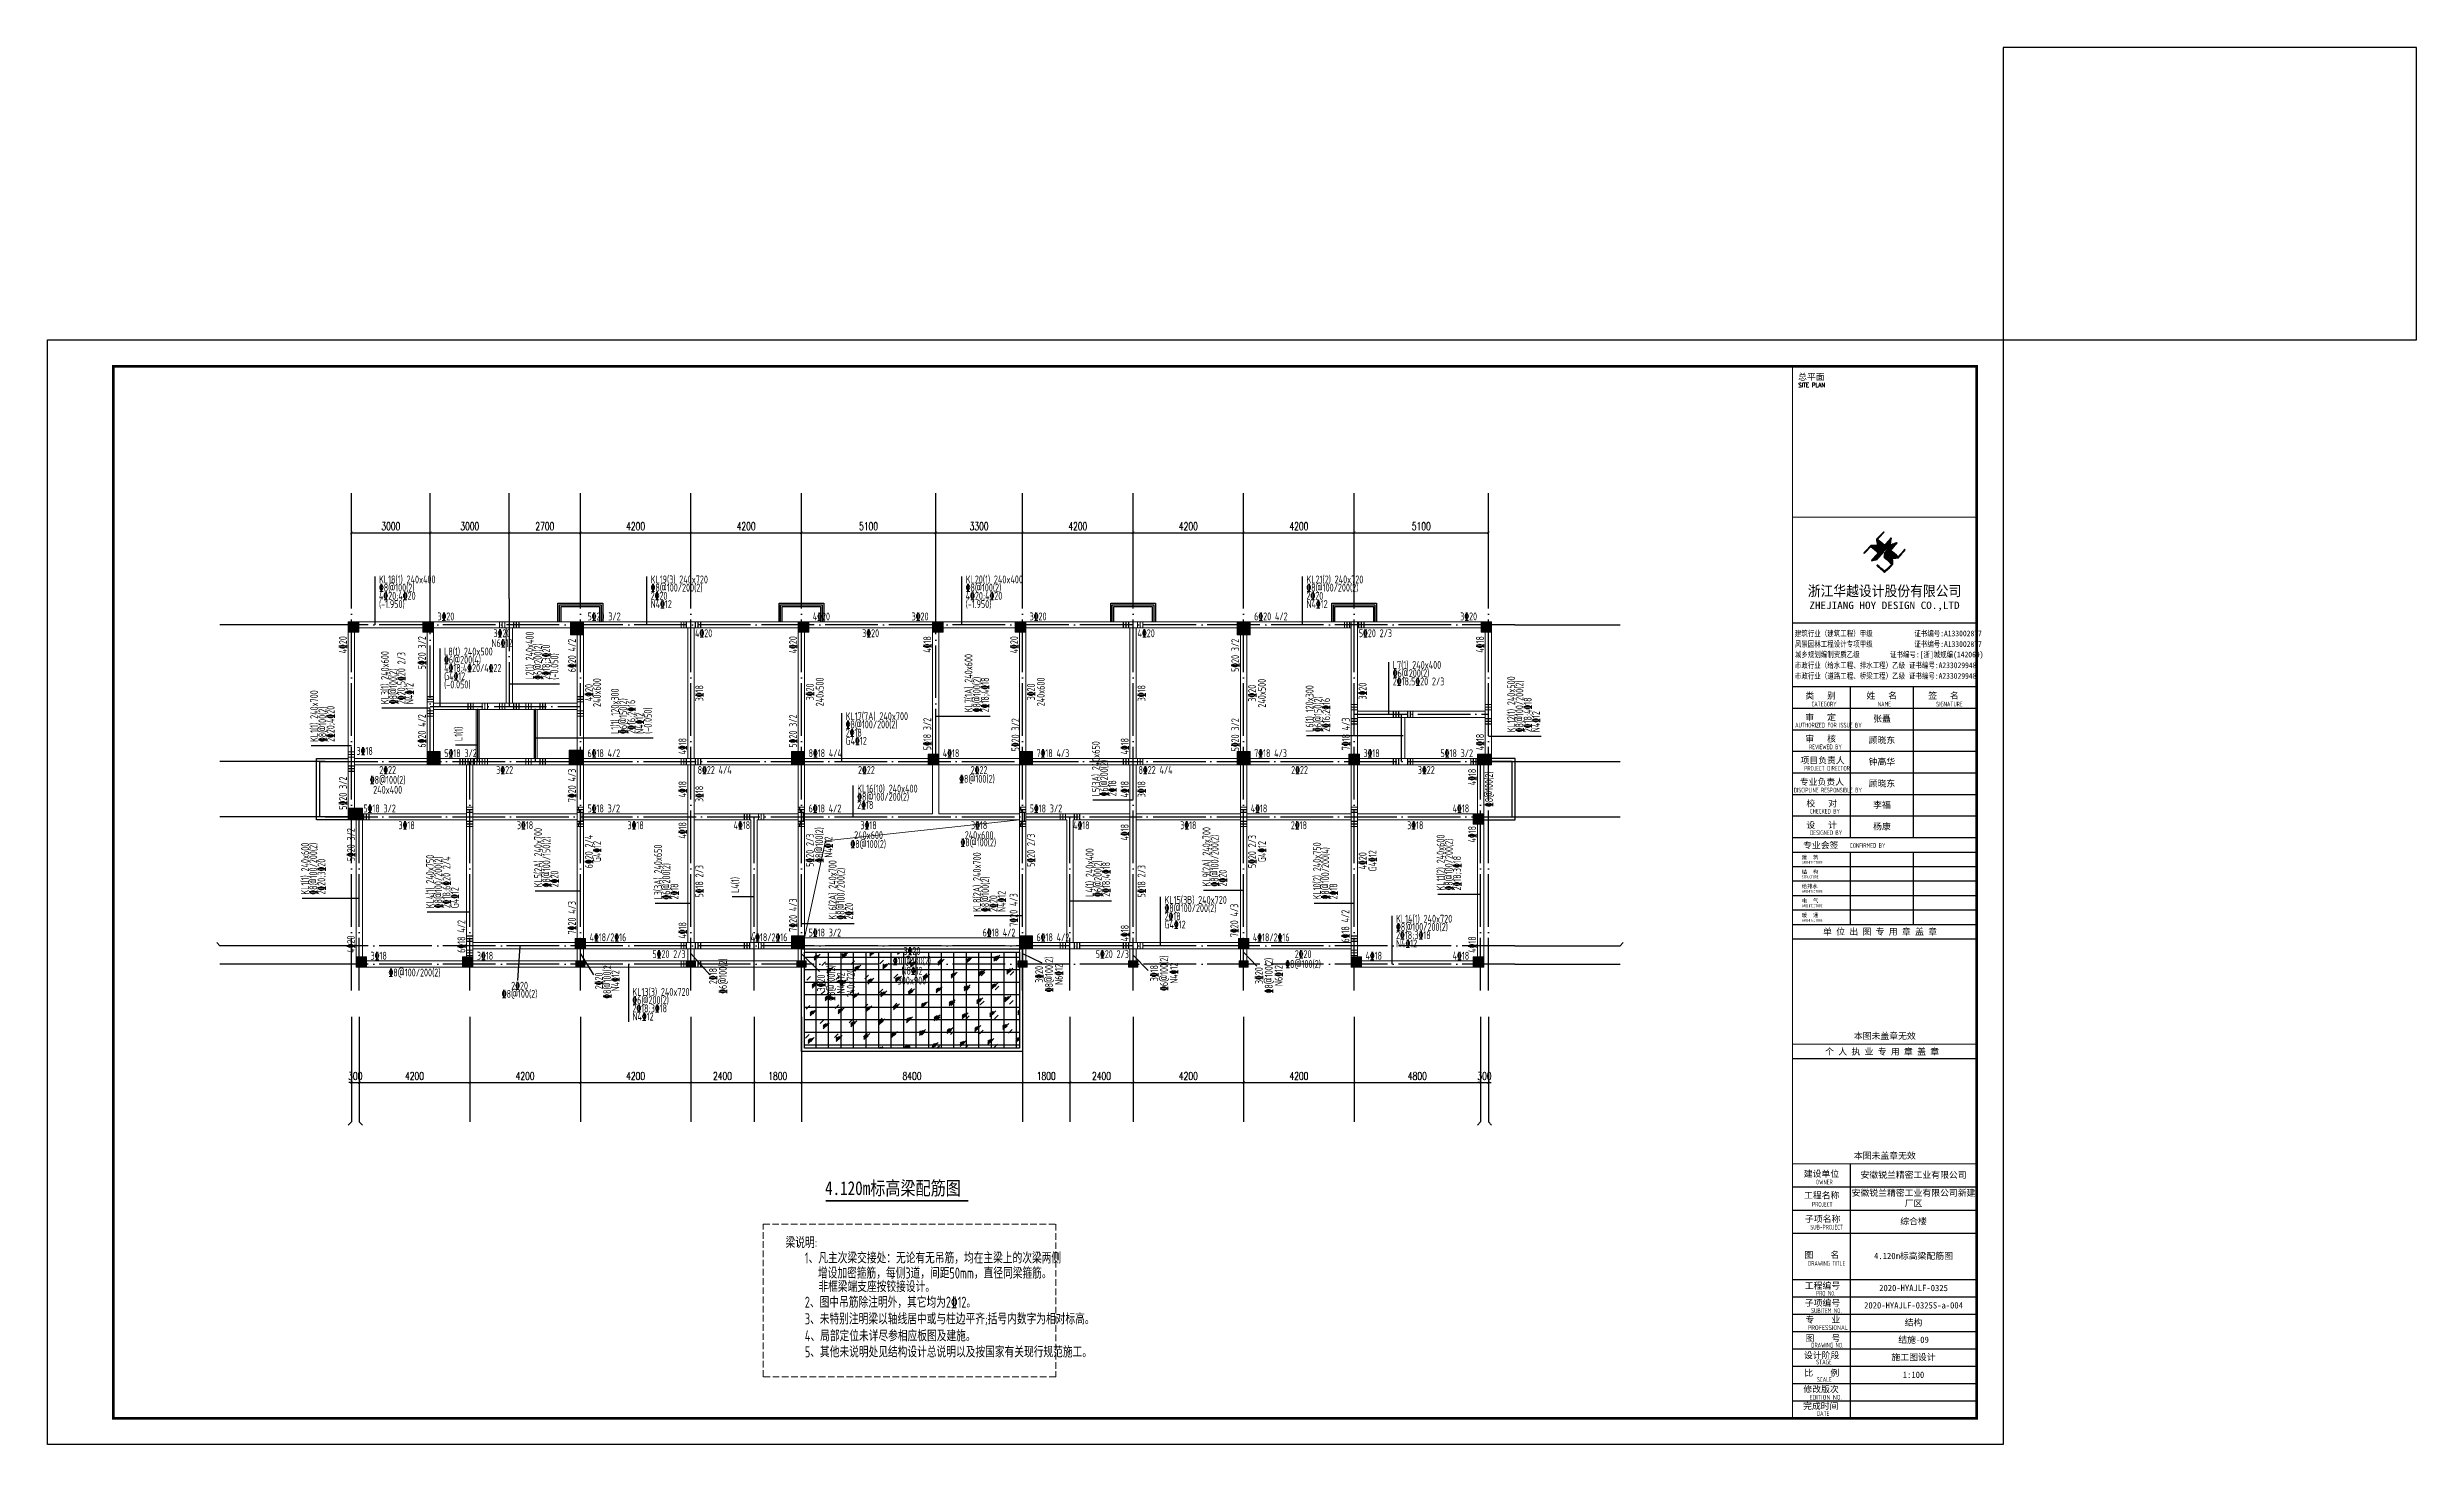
# Model space of a CAD drawing. Extents: x -638872 to -278819, y -139534 to 213996.
# Drawn here: x -533145 to -443132, y -45591 to 7531 of the extents above; entities that cross this region are included whole.
import ezdxf
from ezdxf.enums import TextEntityAlignment as Align

# ---------------------------------------------------------------- set-up
doc = ezdxf.new("R2010")
doc.units = 0
doc.header["$LTSCALE"] = 1000
doc.header["$MEASUREMENT"] = 0
for name, pattern in [('DASH', [0.35, 0.25, -0.1]), ('DOTE', [2.42, 2, -0.2, 0.02, -0.2]), ('线型3', [500, 300, -200])]:
    doc.linetypes.add(name, pattern=pattern)
doc.layers.get('0').update_dxf_attribs({"linetype": 'CONTINUOUS'})
doc.layers.get('Defpoints').update_dxf_attribs({"linetype": 'CONTINUOUS'})
for name, color, linetype in [('0 - 填充', 250, 'CONTINUOUS'), ('AXIS', 171, 'CONTINUOUS'), ('bz', 23, 'CONTINUOUS'), ('DIM_SYMB', 3, 'CONTINUOUS'), ('DOTE', 14, 'DOTE'), ('L', 4, 'CONTINUOUS'), ('PUB_TITLE', 171, 'CONTINUOUS'), ('ROOF', 150, 'CONTINUOUS'), ('TK', 4, 'CONTINUOUS'), ('室外线条', 151, 'CONTINUOUS'), ('栏杆', 144, 'CONTINUOUS')]:
    doc.layers.add(name, color=color, linetype=linetype)
for name, color, linetype, lineweight in [('COLU', 7, 'CONTINUOUS', 0), ('COLU_HATCH', 251, 'CONTINUOUS', 0), ('DIM', 3, 'CONTINUOUS', 0), ('梁', 4, 'CONTINUOUS', 18), ('梁原位标注', 7, 'CONTINUOUS', 25), ('梁原位标注竖向', 7, 'CONTINUOUS', 25), ('梁虚线', 134, '线型3', 18), ('梁集中标注', 2, 'CONTINUOUS', 25), ('梁集中标注竖向', 2, 'CONTINUOUS', 25), ('次梁吊筋', 1, 'CONTINUOUS', 40), ('次梁箍筋', 1, 'CONTINUOUS', 40), ('洞口边线', 9, 'CONTINUOUS', 18)]:
    doc.layers.add(name, color=color, linetype=linetype, lineweight=lineweight)
doc.styles.add('-宋体', font='', dxfattribs={"width": 0.8})
doc.styles.add('_TCH_DIM_T3', font='SIMPLEX', dxfattribs={"width": 0.705882, "bigfont": 'GBCBIG'})
doc.styles.add('FromPkpm', font='Pkpmeng', dxfattribs={"width": 0.7, "bigfont": 'hztxt'})
doc.styles.add('HT', font='simhei.ttf', dxfattribs={"width": 0.8})
doc.styles.add('ROMANS', font='romans', dxfattribs={"width": 0.65, "height": 231.275})
doc.styles.add('TSSD_REIN', font='tssdeng.shx', dxfattribs={"width": 0.7, "bigfont": 'tssdchn.shx'})
doc.styles.add('图签宋体', font='', dxfattribs={"height": 300})
doc.styles.add('图签黑体', font='simhei.ttf', dxfattribs={"height": 550})
doc.styles.get('-宋体').set_extended_font_data('SimSun')
doc.styles.get('图签宋体').set_extended_font_data('NSimSun')
doc.dimstyles.new('_TCH_ARCH&&100', dxfattribs={"dimtxt": 297.5, "dimasz": 100, "dimexe": 250, "dimexo": 300, "dimgap": 100, "dimtad": 1, "dimdec": 0, "dimzin": 0, "dimdsep": 46, "dimtxsty": '_TCH_DIM_T3', "dimblk": 'ARCHTICK', "dimcen": 0.09, "dimclrt": 7, "dimazin": 2, "dimtfac": 1, "dimtdec": 0, "dimtix": 1, "dimtmove": 2, "dimatfit": 3, "dimfxl": 0, "dimtolj": 1, "dimtzin": 0, "dimarcsym": 0})

msp = doc.modelspace()

# ---------------------------------------------------------------- texts
at = {"layer": 'bz', "color": 4, "style": 'TSSD_REIN', "width": 0.7}
msp.add_text('3、未特别注明梁以轴线居中或与柱边平齐;括号内数字为相对标高。', height=421.8328, dxfattribs=at).set_placement((-504367.36, -41020.2))
at = {"layer": 'DIM_SYMB', "color": 7, "style": 'HT', "width": 0.8}
msp.add_text('4.120m标高梁配筋图', height=525.7384, dxfattribs=at).set_placement((-503599.37, -36101.25))
at = {"layer": 'L', "color": 4, "style": 'TSSD_REIN', "width": 0.7}
for s, height, p in [('梁说明:', 421.833, (-505099.46, -38118.45)), ('1、凡主次梁交接处：无论有无吊筋，均在主梁上的次梁两侧', 421.8328, (-504367.36, -38704.05)), ('增设加密箍筋，每侧3道，间距50mm，直径同梁箍筋。', 421.8328, (-503869.6, -39277.66)), ('非框梁端支座按铰接设计。', 421.8328, (-503851.85, -39792.59)), ('4、局部定位未详尽参相应板图及建施。', 421.8328, (-504367.36, -41662.8)), ('5、其他未说明处见结构设计总说明以及按国家有关现行规范施工。', 421.8328, (-504367.36, -42275.75))]:
    msp.add_text(s, height=height, dxfattribs=at).set_placement(p)
at = {"layer": 'L', "color": 1, "style": 'TSSD_REIN', "width": 0.7}
msp.add_text('2、图中吊筋除注明外，其它均为2\x8412。', height=421.8328, dxfattribs=at).set_placement((-504367.36, -40386.94))
at = {"layer": '梁原位标注', "lineweight": 25, "style": 'FromPkpm', "width": 0.7}
for s, p in [('3\x8420', (-518326.73, -14253.44)), ('5\x8420 3/2', (-512626.73, -14253.44)), ('4\x8420', (-504066.73, -14253.44)), ('3\x8420', (-495826.73, -14253.44)), ('6\x8420 4/2', (-487296.73, -14253.44)), ('3\x8418', (-521399.77, -19369.6)), ('5\x8418 3/2', (-518066.73, -19453.44)), ('6\x8418 4/2', (-512626.73, -19453.44)), ('8\x8418 4/4', (-504226.73, -19453.44)), ('4\x8418', (-499126.73, -19453.44)), ('7\x8418 4/3', (-495566.73, -19453.44)), ('7\x8418 4/3', (-487296.73, -19453.44)), ('3\x8418', (-483146.73, -19453.44)), ('5\x8418 3/2', (-521141.59, -21553.44)), ('5\x8418 3/2', (-512626.73, -21553.44)), ('6\x8418 4/2', (-504226.73, -21553.44)), ('5\x8418 3/2', (-495826.73, -21553.44)), ('4\x8418', (-487426.73, -21553.44)), ('5\x8418 3/2', (-504226.73, -26273.44)), ('3\x8418', (-520866.73, -27153.44)), ('3\x8418', (-516826.73, -27153.44)), ('4\x8418/2\x8416', (-512546.73, -26453.44)), ('6\x8418 4/2', (-495566.73, -26453.44)), ('4\x8418/2\x8416', (-487346.73, -26453.44)), ('4\x8418', (-483066.73, -27153.44))]:
    msp.add_text(s, height=300, dxfattribs=at).set_placement(p)
for s, p in [('3\x8420', (-499666.73, -14253.44)), ('3\x8420', (-478826.73, -14253.44)), ('5\x8418 3/2', (-478981.6, -19453.44)), ('4\x8418', (-479126.73, -21553.44)), ('6\x8418 4/2', (-496366.73, -26273.44)), ('4\x8418/2\x8416', (-505026.73, -26453.44)), ('4\x8418', (-479126.73, -27153.44))]:
    msp.add_text(s, height=300, dxfattribs=at).set_placement(p, align=Align.RIGHT)
for s, p in [('N6\x8412', (-515876.73, -14968.44)), ('3\x8420', (-515876.73, -14593.44)), ('4\x8420', (-508212.23, -14593.44)), ('3\x8420', (-501866.73, -14593.44)), ('4\x8420', (-491399.36, -14593.44)), ('5\x8420 2/3', (-482689.83, -14593.44)), ('2\x8422', (-520216.73, -19793.44)), ('3\x8422', (-515771.73, -19793.44)), ('8\x8422 4/4', (-507792.6, -19793.44)), ('2\x8422', (-502026.73, -19793.44)), ('2\x8422', (-497746.73, -19793.44)), ('8\x8422 4/4', (-491044.37, -19793.44)), ('2\x8422', (-485571.73, -19793.44)), ('3\x8422', (-480756.73, -19793.44)), ('\x848@100(2)', (-520216.73, -20168.44)), ('240x400', (-520216.73, -20543.44)), ('\x848@100(2)', (-497825.22, -20126.32)), ('3\x8418', (-519496.73, -21893.44)), ('3\x8418', (-514996.73, -21893.44)), ('3\x8418', (-510796.73, -21893.44)), ('4\x8418', (-506760.39, -21893.44)), ('240x600', (-501946.73, -22268.44)), ('3\x8418', (-501946.73, -21893.44)), ('\x848@100(2)', (-497776.01, -22545.45)), ('240x600', (-497746.73, -22268.44)), ('3\x8418', (-497746.73, -21893.44)), ('4\x8418', (-493861.73, -21893.44)), ('3\x8418', (-489796.73, -21893.44)), ('2\x8418', (-485596.73, -21893.44)), ('3\x8418', (-481176.73, -21893.44)), ('\x848@100(2)', (-501958.03, -22606.82)), ('5\x8420 2/3', (-509528.27, -26793.44)), ('\x8410@100(2)', (-500296.73, -27048.44)), ('3\x8420', (-500296.73, -26673.44)), ('5\x8420 2/3', (-492686.09, -26793.44)), ('2\x8420', (-485436.73, -26793.44)), ('\x848@100/200(2)', (-519196.73, -27493.44)), ('300x900', (-500296.73, -27798.44)), ('N8\x8412', (-500296.73, -27423.44)), ('\x848@100(2)', (-485436.73, -27168.44)), ('\x848@100(2)', (-515204.9, -28301.78)), ('2\x8420', (-515204.9, -27993.6))]:
    msp.add_text(s, height=300, dxfattribs=at).set_placement(p, align=Align.TOP_CENTER)
for s, p in [('4\x8420', (-504666.73, -14853.44)), ('4\x8418', (-499566.73, -14853.44)), ('4\x8420', (-496266.73, -14853.44)), ('5\x8420 3/2', (-487866.73, -14953.44)), ('5\x8420 3/2', (-496216.73, -17975.31)), ('5\x8420 3/2', (-487866.73, -17975.31)), ('4\x8418', (-478866.73, -19893.44))]:
    msp.add_text(s, height=300, rotation=90, dxfattribs=at).set_placement(p, align=Align.RIGHT)
for s, p in [('3\x8418', (-508526.73, -17023.44)), ('3\x8420', (-504326.73, -16973.44)), ('240x500', (-503951.73, -16973.44)), ('3\x8420', (-495926.73, -16973.44)), ('240x600', (-495551.73, -16973.44)), ('3\x8418', (-491726.73, -17023.44)), ('3\x8420', (-487526.73, -17023.44)), ('240x500', (-487151.73, -17023.44)), ('3\x8420', (-483326.73, -16943.44)), ('3\x8418', (-508526.73, -20852.29)), ('3\x8418', (-491726.73, -20673.44)), ('\x848@100(2)', (-478526.73, -20673.44)), ('5\x8420 2/3', (-504326.73, -22993.44)), ('\x848@100(2)', (-503971.97, -22792.51)), ('5\x8420 2/3', (-495926.73, -22993.44)), ('5\x8420 2/3', (-487526.73, -23043.44)), ('N4\x8412', (-503622.34, -22874)), ('G4\x8412', (-487151.73, -23043.44)), ('4\x8420', (-483326.73, -23393.44)), ('G4\x8412', (-482951.73, -23393.44)), ('5\x8418 2/3', (-508526.73, -24173.44)), ('5\x8418 2/3', (-491726.73, -24173.44)), ('2\x8418', (-508006.24, -27777.48)), ('\x846@100(2)', (-507631.24, -27777.48)), ('3\x8420', (-503898.9, -28039.27)), ('\x848@100(2)', (-503523.9, -28039.27)), ('N4\x8412', (-503148.9, -28039.27)), ('240x720', (-502773.9, -28039.27)), ('3\x8420', (-495617.15, -27713.43)), ('\x848@100(2)', (-495242.15, -27713.43)), ('N6\x8412', (-494867.15, -27713.43)), ('3\x8418', (-491248.51, -27667.67)), ('\x846@100(2)', (-490873.51, -27667.67)), ('N4\x8412', (-490498.51, -27667.67)), ('3\x8420', (-487267.35, -27758.86)), ('\x848@100(2)', (-486892.35, -27758.86)), ('N6\x8412', (-486517.35, -27758.86))]:
    msp.add_text(s, height=300, rotation=90, dxfattribs=at).set_placement(p, align=Align.TOP_CENTER)
for s, p in [('5\x8420 3/2', (-504666.73, -19093.44)), ('4\x8418', (-508866.73, -19353.44)), ('5\x8418 3/2', (-499566.73, -19193.44)), ('4\x8418', (-492066.73, -19353.44)), ('7\x8418 4/3', (-483666.73, -19193.44)), ('4\x8418', (-508866.73, -22552.41)), ('4\x8418', (-492066.73, -22624.38)), ('4\x8418', (-478866.73, -22699.95)), ('7\x8420 4/3', (-504666.73, -26093.44)), ('7\x8420 4/3', (-496285.44, -25899.86)), ('7\x8420 4/3', (-487901.87, -26296.92)), ('4\x8418', (-508866.73, -26353.44)), ('4\x8418', (-492064.32, -26458.75)), ('4\x8418', (-478866.73, -26893.44))]:
    msp.add_text(s, height=300, rotation=90, dxfattribs=at).set_placement(p)
for p in [(-508866.73, -20673.44), (-492066.73, -20673.44)]:
    msp.add_text('4\x8418', height=300, rotation=90, dxfattribs=at).set_placement(p, align=Align.CENTER)
at = {"layer": '梁原位标注竖向', "lineweight": 25, "style": 'FromPkpm', "width": 0.7}
for s, p in [('4\x8420', (-521766.73, -14853.44)), ('5\x8420 3/2', (-518766.73, -14853.44)), ('6\x8420 4/2', (-513066.73, -14953.44)), ('4\x8418', (-478566.73, -14853.44)), ('7\x8420 4/3', (-513066.73, -19893.44)), ('5\x8420 3/2', (-521466.73, -22153.44))]:
    msp.add_text(s, height=300, rotation=90, dxfattribs=at).set_placement(p, align=Align.RIGHT)
for s, p in [('4\x8420', (-512726.73, -16998.44)), ('240x600', (-512414.23, -16998.44)), ('6\x8420 2/4', (-512726.73, -23043.44)), ('G4\x8412', (-512414.23, -23043.44)), ('2\x8420', (-512342.13, -27959.07)), ('\x848@100(2)', (-512029.63, -27959.07)), ('N4\x8412', (-511717.13, -27959.07))]:
    msp.add_text(s, height=300, rotation=90, dxfattribs=at).set_placement(p, align=Align.TOP_CENTER)
for s, p in [('6\x8420 4/2', (-518766.73, -19093.44)), ('4\x8418', (-478566.73, -19193.44)), ('5\x8420 3/2', (-521766.73, -21453.44)), ('7\x8420 4/3', (-513066.73, -26193.44)), ('6\x8418 4/2', (-517266.73, -26893.44)), ('6\x8418 4/2', (-483682.99, -26503.44)), ('4\x8420', (-521466.73, -26893.44))]:
    msp.add_text(s, height=300, rotation=90, dxfattribs=at).set_placement(p)
at = {"layer": '梁集中标注', "lineweight": 25, "style": 'FromPkpm', "width": 0.7}
for s, p in [('KL18(1) 240x400', (-520546.73, -12847.19)), ('KL19(3) 240x720', (-510226.73, -12847.19)), ('KL20(1) 240x400', (-498256.73, -12847.19)), ('KL21(2) 240x720', (-485309.8, -12847.19)), ('4\x8420;4\x8420', (-520546.73, -13472.19)), ('(-1.950)', (-520546.73, -13784.69)), ('\x848@100(2)', (-520546.73, -13159.69)), ('2\x8420', (-510226.73, -13472.19)), ('N4\x8412', (-510226.73, -13784.69)), ('\x848@100/200(2)', (-510226.73, -13159.69)), ('4\x8420;4\x8420', (-498256.73, -13472.19)), ('(-1.950)', (-498256.73, -13784.69)), ('\x848@100(2)', (-498256.73, -13159.69)), ('2\x8420', (-485309.8, -13472.19)), ('N4\x8412', (-485309.8, -13784.69)), ('\x848@100/200(2)', (-485309.8, -13159.69)), ('L8(1) 240x500', (-518073.01, -15589.01)), ('4\x8418;4\x8420/4\x8422', (-518073.01, -16214.01)), ('\x846@200(4)', (-518073.01, -15901.51)), ('L7(1) 240x400', (-482030, -16099.49)), ('\x846@200(2)', (-482030, -16411.99)), ('(-0.050)', (-518073.01, -16839.01)), ('G4\x8412', (-518073.01, -16526.51)), ('2\x8418;5\x8420 2/3', (-482030, -16724.49)), ('KL17(7A) 240x700', (-502816.73, -18047.19)), ('2\x8418', (-502816.73, -18672.19)), ('G4\x8412', (-502816.73, -18984.69)), ('\x848@100/200(2)', (-502816.73, -18359.69)), ('KL16(10) 240x400', (-502378.01, -20800.62)), ('2\x8418', (-502378.01, -21425.62)), ('\x848@100/200(2)', (-502378.01, -21113.12)), ('KL15(3B) 240x720', (-490702.66, -25030.75)), ('\x848@100/200(2)', (-490702.66, -25343.25)), ('2\x8418', (-490702.66, -25655.75)), ('G4\x8412', (-490702.66, -25968.25)), ('2\x8418;3\x8418', (-481906.73, -26372.19)), ('KL14(1) 240x720', (-481906.73, -25747.19)), ('\x848@100/200(2)', (-481906.73, -26059.69)), ('N4\x8412', (-481906.73, -26684.69)), ('KL13(3) 240x720', (-510918.14, -28528.89)), ('\x846@200(2)', (-510918.14, -28841.39)), ('2\x8418;3\x8418', (-510918.14, -29153.89)), ('N4\x8412', (-510918.14, -29466.39))]:
    msp.add_text(s, height=300, dxfattribs=at).set_placement(p)
for s, p in [('KL7(1A) 240x600', (-497998.26, -17750.12)), ('\x848@100(2)', (-497685.76, -17750.12)), ('2\x8418;4\x8418', (-497373.26, -17750.12)), ('L5(3A) 240x650', (-493160.48, -20943.44)), ('\x846@200(2)', (-492847.98, -20943.44)), ('2\x8418', (-492535.48, -20943.44)), ('KL9(2A) 240x700', (-488960.48, -24373.44)), ('L3(3A) 240x650', (-509796.3, -24866.43)), ('KL8(2A) 240x700', (-497677.74, -25339.92)), ('\x848@100/200(2)', (-488647.98, -24373.44)), ('KL10(2) 240x750', (-484760.48, -24863.44)), ('\x848@100/200(4)', (-484447.98, -24863.44)), ('KL11(2) 240x600', (-480062.03, -24523.09)), ('\x848@100/200(2)', (-479749.53, -24523.09)), ('2\x8418;3\x8418', (-479437.03, -24523.09)), ('\x846@200(2)', (-509483.8, -24866.43)), ('KL6(2A) 240x700', (-503163.77, -25630.26)), ('\x848@100/200(2)', (-502851.27, -25630.26)), ('\x848@100(2)', (-497365.24, -25339.92)), ('2\x8420', (-488335.48, -24373.44)), ('2\x8418', (-509171.3, -24866.43)), ('2\x8420', (-502538.77, -25630.26)), ('2\x8420', (-497052.74, -25339.92)), ('N4\x8412', (-496740.24, -25339.92)), ('2\x8418', (-484135.48, -24863.44))]:
    msp.add_text(s, height=300, rotation=90, dxfattribs=at).set_placement(p)
at = {"layer": '梁集中标注竖向', "lineweight": 25, "style": 'FromPkpm', "width": 0.7}
for s, p in [('L2(1) 240x400', (-514671.73, -16511.97)), ('\x846@200(2)', (-514359.23, -16511.97)), ('2\x8418;3\x8420', (-514046.73, -16511.97)), ('KL3(1) 240x600', (-520172.98, -17440.78)), ('2\x8420;5\x8420 2/3', (-519547.98, -17440.78)), ('(-0.050)', (-513734.23, -16511.97)), ('\x848@100(2)', (-519860.48, -17440.78)), ('N4\x8412', (-519235.48, -17440.78)), ('L1(1) 120x300', (-511434.41, -18569.33)), ('L6(1) 120x300', (-485040.48, -18495.69)), ('KL12(1) 240x500', (-477380.13, -18508.34)), ('\x848@100/200(2)', (-477067.63, -18508.34)), ('KL1(1) 240x700', (-522860.48, -18878.1)), ('\x848@100(2)', (-522547.98, -18878.1)), ('2\x8420;4\x8420', (-522235.48, -18878.1)), ('\x846@150(2)', (-511121.91, -18569.33)), ('2\x8416;2\x8416', (-510809.41, -18569.33)), ('N4\x8412', (-510496.91, -18569.33)), ('(-0.050)', (-510184.41, -18569.33)), ('\x846@150(2)', (-484727.98, -18495.69)), ('2\x8416;2\x8416', (-484415.48, -18495.69)), ('2\x8418;4\x8418', (-476755.13, -18508.34)), ('N4\x8412', (-476442.63, -18508.34)), ('L1(1)', (-517375.48, -18843.44)), ('KL5(2A) 240x700', (-514351.93, -24405.04)), ('KL1(1) 240x600', (-523206.63, -24679.78)), ('\x848@100/200(2)', (-522894.13, -24679.78)), ('KL4(1) 240x750', (-518457.6, -25198.48)), ('\x848@100/150(2)', (-514039.43, -24405.04)), ('L4(1) 240x400', (-493397.9, -24765.67)), ('2\x8420;3\x8420', (-522581.63, -24679.78)), ('\x848@100/200(2)', (-518145.1, -25198.48)), ('2\x8418;6\x8420 2/4', (-517832.6, -25198.48)), ('2\x8420', (-513726.93, -24405.04)), ('L4(1)', (-506867.07, -24615.79)), ('\x846@200(2)', (-493085.4, -24765.67)), ('2\x8418;4\x8418', (-492772.9, -24765.67)), ('G4\x8412', (-517520.1, -25198.48))]:
    msp.add_text(s, height=300, rotation=90, dxfattribs=at).set_placement(p)

# ---------------------------------------------------------------- blocks, each defined once
blk = doc.blocks.new('A$C053D6479')
at = {"layer": 'PUB_TITLE'}
h = blk.add_hatch(color=256, dxfattribs=at)
h.dxf.hatch_style = 1
edge = h.paths.add_edge_path()
edge.add_spline(control_points=[(1026, 827), (1105, 920), (1188, 1008), (1266, 1102)], knot_values=[13, 13, 13, 13, 14, 14, 14, 14], degree=3, periodic=0)
edge.add_spline(control_points=[(1266, 1102), (1258, 1111), (1249, 1119), (1239, 1116)], knot_values=[12, 12, 12, 12, 13, 13, 13, 13], degree=3, periodic=0)
edge.add_spline(control_points=[(1239, 1116), (1210, 1107), (1179, 1092), (1144, 1077)], knot_values=[11, 11, 11, 11, 12, 12, 12, 12], degree=3, periodic=0)
edge.add_spline(control_points=[(1144, 1077), (1109, 1063), (1069, 1053), (1047, 1038)], knot_values=[10, 10, 10, 10, 11, 11, 11, 11], degree=3, periodic=0)
edge.add_spline(control_points=[(1047, 1038), (1028, 1026), (1007, 992), (991, 972)], knot_values=[9, 9, 9, 9, 10, 10, 10, 10], degree=3, periodic=0)
edge.add_spline(control_points=[(991, 972), (942, 913), (899, 868), (849, 810)], knot_values=[8, 8, 8, 8, 9, 9, 9, 9], degree=3, periodic=0)
edge.add_spline(control_points=[(849, 810), (842, 801), (822, 776), (822, 775)], knot_values=[7, 7, 7, 7, 8, 8, 8, 8], degree=3, periodic=0)
edge.add_spline(control_points=[(822, 775), (823, 771), (848, 752), (859, 744)], knot_values=[6, 6, 6, 6, 7, 7, 7, 7], degree=3, periodic=0)
edge.add_spline(control_points=[(859, 744), (949, 670), (1035, 592), (1122, 521)], knot_values=[5, 5, 5, 5, 6, 6, 6, 6], degree=3, periodic=0)
edge.add_spline(control_points=[(1122, 521), (1153, 527), (1185, 530), (1217, 533)], knot_values=[4, 4, 4, 4, 5, 5, 5, 5], degree=3, periodic=0)
edge.add_spline(control_points=[(1217, 533), (1246, 535), (1293, 532), (1316, 542)], knot_values=[3, 3, 3, 3, 4, 4, 4, 4], degree=3, periodic=0)
edge.add_spline(control_points=[(1316, 542), (1327, 547), (1338, 565), (1349, 579)], knot_values=[2, 2, 2, 2, 3, 3, 3, 3], degree=3, periodic=0)
edge.add_spline(control_points=[(1349, 579), (1423, 670), (1507, 759), (1572, 848)], knot_values=[1, 1, 1, 1, 2, 2, 2, 2], degree=3, periodic=0)
edge.add_spline(control_points=[(1572, 848), (1564, 852), (1561, 861), (1551, 862)], knot_values=[0, 0, 0, 0, 1, 1, 1, 1], degree=3, periodic=0)
edge.add_spline(control_points=[(1551, 862), (1469, 769), (1393, 671), (1310, 579)], knot_values=[15, 15, 15, 15, 16, 16, 16, 16], degree=3, periodic=0)
edge.add_spline(control_points=[(1310, 579), (1216, 662), (1118, 742), (1026, 827)], knot_values=[14, 14, 14, 14, 15, 15, 15, 15], degree=3, periodic=0)
at = {"layer": 'TK'}
h = blk.add_hatch(color=256, dxfattribs=at)
h.dxf.hatch_style = 2
edge = h.paths.add_edge_path()
edge.add_spline(control_points=[(291, 452), (291, 452), (291, 452), (313, 470), (322, 480), (400, 566), (477, 652), (553, 736), (460, 815), (366, 894), (270, 970), (183, 883), (101, 791), (16, 703), (-18, 714), (9, 735), (28, 755), (103, 838), (192, 930), (266, 1005), (319, 1009), (387, 1005), (442, 1007), (456, 1008), (472, 1011), (485, 1007), (507, 1000), (534, 967), (555, 949), (624, 891), (699, 833), (760, 773), (689, 691), (614, 604), (539, 517), (529, 505), (516, 487), (506, 482), (492, 475), (469, 472), (452, 467), (416, 456), (383, 448), (342, 438), (323, 433), (297, 422), (293, 440), (291, 452)], knot_values=[-1, 0, 0, 0, 0, 0.0001, 1, 1, 1, 2, 2, 2, 3, 3, 3, 4, 4, 4, 5, 5, 5, 6, 6, 6, 7, 7, 7, 8, 8, 8, 9, 9, 9, 10, 10, 10, 11, 11, 11, 12, 12, 12, 13, 13, 13, 14, 14, 14, 15, 15, 15, 15], degree=3, periodic=0)
h = blk.add_hatch(color=256, dxfattribs=at)
h.dxf.hatch_style = 2
edge = h.paths.add_edge_path()
edge.add_spline(control_points=[(906, 946), (906, 946), (906, 946), (866, 899), (814, 839), (806, 829), (789, 806), (787, 806), (777, 804), (728, 856), (719, 864), (651, 922), (580, 978), (514, 1036), (509, 1106), (488, 1176), (479, 1247), (570, 1343), (663, 1436), (758, 1526), (764, 1523), (768, 1518), (774, 1515), (693, 1422), (599, 1343), (520, 1249), (607, 1171), (698, 1096), (789, 1021), (874, 1109), (950, 1206), (1031, 1298), (1066, 1286), (1054, 1262), (1045, 1224), (1036, 1188), (1031, 1158), (1024, 1121), (1020, 1104), (1017, 1085), (1012, 1071), (1004, 1052), (976, 1026), (956, 1003), (906, 946)], knot_values=[-1, 0, 0, 0, 0, 0.0001, 1, 1, 1, 2, 2, 2, 3, 3, 3, 4, 4, 4, 5, 5, 5, 6, 6, 6, 7, 7, 7, 8, 8, 8, 9, 9, 9, 10, 10, 10, 11, 11, 11, 12, 12, 12, 13, 13, 13, 14, 14, 14, 14], degree=3, periodic=0)
h = blk.add_hatch(color=256, dxfattribs=at)
h.dxf.hatch_style = 2
edge = h.paths.add_edge_path()
edge.add_spline(control_points=[(662, 103), (662, 103), (662, 103), (616, 143), (568, 186), (545, 207), (518, 224), (499, 250), (501, 259), (511, 261), (516, 267), (609, 192), (696, 111), (785, 33), (883, 118), (977, 208), (1070, 298), (992, 373), (892, 456), (803, 534), (791, 544), (768, 561), (766, 569), (761, 588), (776, 634), (780, 655), (785, 690), (788, 721), (795, 746), (897, 661), (998, 576), (1097, 490), (1100, 425), (1106, 361), (1107, 294), (1018, 207), (925, 121), (830, 33), (818, 21), (800, 0), (787, 0), (768, -1), (725, 49), (712, 60), (662, 103)], knot_values=[-1, 0, 0, 0, 0, 0.0001, 1, 1, 1, 2, 2, 2, 3, 3, 3, 4, 4, 4, 5, 5, 5, 6, 6, 6, 7, 7, 7, 8, 8, 8, 9, 9, 9, 10, 10, 10, 11, 11, 11, 12, 12, 12, 13, 13, 13, 14, 14, 14, 14], degree=3, periodic=0)
for points, knots in [([(555, 949), (624, 891), (699, 833), (760, 773), (689, 691), (614, 604), (539, 517), (529, 505), (516, 487), (506, 482), (492, 475), (469, 472), (452, 467), (416, 456), (383, 448), (342, 438), (323, 433), (297, 422), (293, 440), (291, 452), (313, 470), (322, 480), (400, 566), (477, 652), (553, 736), (460, 815), (366, 894), (270, 970), (183, 883), (101, 791), (16, 703), (-18, 714), (9, 735), (28, 755), (103, 838), (192, 930), (266, 1005), (319, 1009), (387, 1005), (442, 1007), (456, 1008), (472, 1011), (485, 1007), (507, 1000), (534, 967), (555, 949)], [0, 0, 0, 0, 1, 1, 1, 2, 2, 2, 3, 3, 3, 4, 4, 4, 5, 5, 5, 6, 6, 6, 7, 7, 7, 8, 8, 8, 9, 9, 9, 10, 10, 10, 11, 11, 11, 12, 12, 12, 13, 13, 13, 14, 14, 14, 15, 15, 15, 15]), ([(1031, 1298), (1066, 1286), (1054, 1262), (1045, 1224), (1036, 1188), (1031, 1158), (1024, 1121), (1020, 1104), (1017, 1085), (1012, 1071), (1004, 1052), (976, 1026), (956, 1003), (906, 946), (866, 899), (814, 839), (806, 829), (789, 806), (787, 806), (777, 804), (728, 856), (719, 864), (651, 922), (580, 978), (514, 1036), (509, 1106), (488, 1176), (479, 1247), (570, 1343), (663, 1436), (758, 1526), (764, 1523), (768, 1518), (774, 1515), (693, 1422), (599, 1343), (520, 1249), (607, 1171), (698, 1096), (789, 1021), (874, 1109), (950, 1206), (1031, 1298)], [0, 0, 0, 0, 1, 1, 1, 2, 2, 2, 3, 3, 3, 4, 4, 4, 5, 5, 5, 6, 6, 6, 7, 7, 7, 8, 8, 8, 9, 9, 9, 10, 10, 10, 11, 11, 11, 12, 12, 12, 13, 13, 13, 14, 14, 14, 14]), ([(1551, 862), (1561, 861), (1564, 852), (1572, 848), (1507, 759), (1423, 670), (1349, 579), (1338, 565), (1327, 547), (1316, 542), (1293, 532), (1246, 535), (1217, 533), (1185, 530), (1153, 527), (1122, 521), (1035, 592), (949, 670), (859, 744), (848, 752), (823, 771), (822, 775), (822, 776), (842, 801), (849, 810), (899, 868), (942, 913), (991, 972), (1007, 992), (1028, 1026), (1047, 1038), (1069, 1053), (1109, 1063), (1144, 1077), (1179, 1092), (1210, 1107), (1239, 1116), (1249, 1119), (1258, 1111), (1266, 1102), (1188, 1008), (1105, 920), (1026, 827), (1118, 742), (1216, 662), (1310, 579), (1393, 671), (1469, 769), (1551, 862)], [0, 0, 0, 0, 1, 1, 1, 2, 2, 2, 3, 3, 3, 4, 4, 4, 5, 5, 5, 6, 6, 6, 7, 7, 7, 8, 8, 8, 9, 9, 9, 10, 10, 10, 11, 11, 11, 12, 12, 12, 13, 13, 13, 14, 14, 14, 15, 15, 15, 16, 16, 16, 16]), ([(1097, 490), (1100, 425), (1106, 361), (1107, 294), (1018, 207), (925, 121), (830, 33), (818, 21), (800, 0), (787, 0), (768, -1), (725, 49), (712, 60), (662, 103), (616, 143), (568, 186), (545, 207), (518, 224), (499, 250), (501, 259), (511, 261), (516, 267), (609, 192), (696, 111), (785, 33), (883, 118), (977, 208), (1070, 298), (992, 373), (892, 456), (803, 534), (791, 544), (768, 561), (766, 569), (761, 588), (776, 634), (780, 655), (785, 690), (788, 721), (795, 746), (897, 661), (998, 576), (1097, 490)], [0, 0, 0, 0, 1, 1, 1, 2, 2, 2, 3, 3, 3, 4, 4, 4, 5, 5, 5, 6, 6, 6, 7, 7, 7, 8, 8, 8, 9, 9, 9, 10, 10, 10, 11, 11, 11, 12, 12, 12, 13, 13, 13, 14, 14, 14, 14])]:
    blk.add_open_spline(points, degree=3, knots=knots, dxfattribs=at)
blk = doc.blocks.new('GeYuanFrame_84081615', base_point=(18.76, 4.34))
at = {"layer": 'PUB_TITLE'}
for points in [[(703.76, 235.14), (703.76, 292.54)], [(727.76, 235.14), (727.76, 292.54)], [(703.76, 202.14), (703.76, 229.64)], [(727.76, 202.14), (727.76, 229.64)], [(703.76, 14.34), (703.76, 111.14)]]:
    blk.add_lwpolyline(points, dxfattribs=at)
at = {"layer": 'TK'}
for p, q in [((43.76, 414.34), (751.76, 414.34)), ((681.76, 316.74), (751.76, 316.74)), ((681.76, 284.34), (751.76, 284.34)), ((681.76, 276.14), (751.76, 276.14)), ((681.76, 267.94), (751.76, 267.94)), ((681.76, 259.74), (751.76, 259.74)), ((681.76, 251.54), (751.76, 251.54)), ((681.76, 243.34), (751.76, 243.34)), ((681.76, 235.14), (751.76, 235.14)), ((681.76, 235.14), (751.76, 235.14)), ((681.76, 102.34), (751.76, 102.34)), ((681.76, 93.54), (751.76, 93.54)), ((681.76, 84.74), (703.76, 84.74)), ((681.76, 84.74), (751.76, 84.74)), ((681.76, 67.18), (751.76, 67.18)), ((681.76, 67.14), (751.76, 67.14)), ((681.76, 60.58), (751.76, 60.58)), ((681.76, 53.98), (751.76, 53.98)), ((681.76, 47.38), (751.76, 47.38)), ((681.76, 40.78), (751.76, 40.78)), ((681.76, 34.18), (751.76, 34.18)), ((681.76, 27.58), (751.76, 27.58)), ((681.76, 20.98), (751.76, 20.98)), ((681.76, 14.34), (751.76, 14.34))]:
    blk.add_line(p, q, dxfattribs=at)
for points in [[(18.76, 424.34), (761.76, 424.34), (761.76, 4.34), (18.76, 4.34), (18.76, 424.34)], [(681.76, 292.54), (751.76, 292.54)], [(681.76, 235.14), (751.76, 235.14)], [(681.76, 229.64), (751.76, 229.64)], [(681.76, 224.14), (751.76, 224.14)], [(681.76, 218.64), (751.76, 218.64)], [(681.76, 213.14), (751.76, 213.14)], [(681.76, 207.64), (751.76, 207.64)], [(681.76, 202.14), (751.76, 202.14)], [(681.76, 196.64), (751.76, 196.64)], [(681.76, 151.14), (751.76, 151.14)]]:
    blk.add_lwpolyline(points, dxfattribs=at)
at = {"layer": 'TK', "const_width": 1}
blk.add_lwpolyline([(751.76, 414.34), (43.76, 414.34), (43.76, 14.34), (751.76, 14.34)], close=True, dxfattribs=at)
at = {"layer": 'TK'}
for points, const_width in [([(681.76, 414.34), (681.76, 14.34)], 0.4), ([(681.76, 356.95), (751.76, 356.95)], 0.35), ([(681.76, 292.54), (751.76, 292.54)], 0.35), ([(681.76, 292.54), (751.76, 292.54)], 0.35), ([(681.76, 235.14), (751.76, 235.14)], 0.35), ([(681.76, 202.14), (751.76, 202.14)], 0.35), ([(681.76, 156.64), (751.76, 156.64)], 0.35), ([(681.76, 111.14), (751.76, 111.14)], 0.35), ([(681.76, 67.18), (751.76, 67.18)], 0.35)]:
    blk.add_lwpolyline(points, dxfattribs=dict(at, const_width=const_width))
at = {"layer": 'PUB_TITLE', "xscale": 0.01000000000021828, "yscale": 0.01000000000021828, "zscale": 0.01}
blk.add_blockref('A$C053D6479', (708.86, 336.08), dxfattribs=at)
at = {"layer": 'TK', "style": '图签宋体'}
for s, height, p in [('总平面', 2.4, (683.9, 409.1)), ('类   别', 2.4, (686.65, 287.9)), ('姓   名', 2.4, (709.87, 287.9)), ('签   名', 2.4, (733.35, 287.9)), ('审   定', 2.4, (686.65, 279.7)), ('审   核', 2.4, (686.65, 271.5)), ('项目负责人', 2.4, (684.8, 263.3)), ('专业负责人', 2.4, (684.56, 255.1)), ('校   对', 2.4, (687.06, 246.9)), ('设   计', 2.4, (687.03, 238.7)), ('建  筑', 1.44, (685.28, 226.92)), ('专业会签', 2.4, (685.79, 231.05)), ('结  构', 1.44, (685.28, 221.42)), ('给排水', 1.44, (685.28, 215.92)), ('电  气', 1.44, (685.28, 210.42)), ('暖  通', 1.44, (685.28, 204.92)), ('单 位 出 图 专 用 章 盖 章', 2.4, (693.39, 198.16)), ('个 人 执 业 专 用 章 盖 章', 2.4, (694.19, 152.58)), ('本图未盖章无效', 2.4, (705.1, 158.51)), ('建设单位', 2.4, (686.06, 106.14)), ('本图未盖章无效', 2.4, (705.1, 113.01)), ('工程名称', 2.4, (686.14, 97.93)), ('子项名称', 2.4, (686.52, 88.95)), ('图    名', 2.4, (686.3, 75.3)), ('工程编号', 2.4, (686.44, 63.58)), ('子项编号', 2.4, (686.44, 57)), ('专    业', 2.4, (686.68, 50.69)), ('图    号', 2.4, (686.69, 43.58)), ('设计阶段', 2.4, (686.12, 37.12)), ('比    例', 2.4, (686.26, 30.44)), ('完成时间', 2.4, (685.79, 17.83)), ('修改版次', 2.4, (685.91, 24.22))]:
    blk.add_text(s, height=height, dxfattribs=at).set_placement(p)
at = {"layer": 'TK'}
for s, height, style, width, p in [('SITE PLAN', 1.697, 'ROMANS', 0.76, (684.02, 406.31)), ('建筑行业（建筑工程）甲级           证书编号:A133002877', 2.2, '-宋体', 0.8, (682.67, 311.64)), ('风景园林工程设计专项甲级           证书编号:A133002877', 2.2, '-宋体', 0.8, (682.67, 307.62)), ('城乡规划编制资质乙级        证书编号:[浙]城规编(142069)', 2.2, '-宋体', 0.8, (682.67, 303.63)), ('市政行业（给水工程、排水工程）乙级 证书编号:A233029948', 2.2, '-宋体', 0.8, (682.67, 299.55)), ('市政行业（道路工程、桥梁工程）乙级 证书编号:A233029948', 2.2, '-宋体', 0.8, (682.67, 295.5)), ('CATEGORY', 1.8, 'TSSD_REIN', 0.7, (688.99, 284.98)), ('NAME', 1.8, 'TSSD_REIN', 0.7, (714.18, 284.98)), ('SIGNATURE', 1.8, 'TSSD_REIN', 0.7, (736.34, 284.98)), ('AUTHORIZED FOR ISSUE BY', 1.8, 'TSSD_REIN', 0.7, (682.79, 276.98)), ('REVIEWED BY', 1.8, 'TSSD_REIN', 0.7, (688.03, 268.72)), ('PROJECT DIRECTOR', 1.8, 'TSSD_REIN', 0.7, (686.22, 260.55)), ('DISCIPLINE RESPONSIBLE BY', 1.8, 'TSSD_REIN', 0.7, (682.25, 252.28)), ('CHECKED BY', 1.8, 'TSSD_REIN', 0.7, (688.42, 244.25)), ('DESIGNED BY', 1.8, 'TSSD_REIN', 0.7, (688.43, 236.08)), ('ARCHITECTURE', 1.08, 'TSSD_REIN', 0.7, (685.32, 225.15)), ('CONFIRMED BY', 1.8, 'TSSD_REIN', 0.7, (703.61, 231.23)), ('STRUCTURE', 1.08, 'TSSD_REIN', 0.7, (685.32, 219.65)), ('ARCHITECTURE', 1.08, 'TSSD_REIN', 0.7, (685.32, 214.15)), ('ARCHITECTURE', 1.08, 'TSSD_REIN', 0.7, (685.32, 208.65)), ('ARCHITECTURE', 1.08, 'TSSD_REIN', 0.7, (685.32, 203.15)), ('OWNER', 1.8, 'TSSD_REIN', 0.7, (690.65, 103.29)), ('PROJECT', 1.8, 'TSSD_REIN', 0.7, (689.19, 94.83)), ('SUB-PROJECT', 1.8, 'TSSD_REIN', 0.7, (688.53, 86.11)), ('DRAWING TITLE', 1.8, 'TSSD_REIN', 0.7, (687.64, 72.34)), ('SUBITEM NO.', 1.8, 'TSSD_REIN', 0.7, (688.82, 54.39)), ('PRO N0.', 1.8, 'TSSD_REIN', 0.7, (690.68, 60.96)), ('PROFESSIONAL', 1.8, 'TSSD_REIN', 0.8, (687.55, 47.95)), ('DRAWING NO.', 1.8, 'TSSD_REIN', 0.7, (688.86, 41.26)), ('STAGE', 1.8, 'TSSD_REIN', 0.7, (690.76, 34.84)), ('SCALE', 1.8, 'TSSD_REIN', 0.7, (691.05, 28.23)), ('EDITION NO.', 1.8, 'TSSD_REIN', 0.8, (688.2, 21.45)), ('DATE', 1.8, 'TSSD_REIN', 0.7, (691, 15.26))]:
    blk.add_text(s, height=height, dxfattribs=dict(at, style=style, width=width)).set_placement(p)
for s, height, style, width, p in [('浙江华越设计股份有限公司', 3.96, 'HT', 0.9, (716.74, 328.97)), ('ZHEJIANG HOY DESIGN CO.,LTD', 2.8, '图签黑体', 1.11, (716.73, 323.1))]:
    blk.add_text(s, height=height, dxfattribs=dict(at, style=style, width=width)).set_placement(p, align=Align.MIDDLE)
at = {"layer": 'TK', "char_height": 2.4, "attachment_point": 5, "style": '图签宋体'}
for s, insert, width in [('张矗', (715.76, 280.21), 24), ('顾晓东', (715.76, 272.04), 24), ('钟高华', (715.76, 263.84), 24), ('顾晓东', (715.76, 255.57), 24), ('李福', (715.76, 247.44), 24), ('杨康', (715.76, 239.24), 24), ('安徽锐兰精密工业有限公司', (727.76, 106.74), 48), ('安徽锐兰精密工业有限公司新建厂区', (727.76, 97.94), 48), ('综合楼', (727.76, 89.14), 48), ('4.120m标高梁配筋图', (727.76, 75.94), 48), ('2020-HYAJLF-0325', (727.76, 63.88), 48), ('2020-HYAJLF-0325S-a-004', (727.76, 57.28), 48), ('结施-09', (727.76, 44.08), 48), ('结构', (727.76, 50.68), 48), ('施工图设计', (727.76, 37.48), 48), ('1:100', (727.76, 30.88), 48)]:
    blk.add_mtext(s, dxfattribs=dict(at, insert=insert, width=width))
blk = doc.blocks.new('_ArchTick')
at = {"color": 0, "linetype": 'ByBlock', "const_width": 0.15}
blk.add_lwpolyline([(-0.5, -0.5), (0.5, 0.5)], dxfattribs=at)
blk = doc.blocks.new('*D729')
at = {"layer": 'AXIS', "color": 0, "lineweight": -2}
for p, q in [((-521597, -29623), (-521597, -32073)), ((-521297, -29623), (-521297, -32073)), ((-521597, -31823), (-521697, -31823)), ((-521597, -31823), (-521297, -31823)), ((-521297, -31823), (-521197, -31823))]:
    blk.add_line(p, q, dxfattribs=at)
at = {"layer": 'Defpoints', "color": 0}
for p in [(-521597, -29323), (-521297, -29323), (-521297, -31823)]:
    blk.add_point(p, dxfattribs=at)
at = {"layer": 'AXIS', "color": 0, "lineweight": -2, "xscale": 100, "yscale": 100, "zscale": 100}
blk.add_blockref('_ArchTick', (-521597, -31823), dxfattribs=at)
at = {"layer": 'AXIS', "color": 0, "lineweight": -2, "xscale": 100, "yscale": 100, "zscale": 100, "rotation": 180}
blk.add_blockref('_ArchTick', (-521297, -31823), dxfattribs=at)
at = {"layer": 'AXIS', "color": 7, "insert": (-521447, -31575), "char_height": 297.5, "attachment_point": 5, "style": '_TCH_DIM_T3'}
blk.add_mtext('\\A1;300', dxfattribs=at)
blk = doc.blocks.new('*D730')
at = {"layer": 'AXIS', "color": 0, "lineweight": -2}
for p, q in [((-521297, -29623), (-521297, -32073)), ((-517097, -29623), (-517097, -32073)), ((-521297, -31823), (-517097, -31823))]:
    blk.add_line(p, q, dxfattribs=at)
at = {"layer": 'Defpoints', "color": 0}
for p in [(-521297, -29323), (-517097, -29323), (-517097, -31823)]:
    blk.add_point(p, dxfattribs=at)
at = {"layer": 'AXIS', "color": 0, "lineweight": -2, "xscale": 100, "yscale": 100, "zscale": 100, "rotation": 180}
blk.add_blockref('_ArchTick', (-521297, -31823), dxfattribs=at)
at = {"layer": 'AXIS', "color": 0, "lineweight": -2, "xscale": 100, "yscale": 100, "zscale": 100}
blk.add_blockref('_ArchTick', (-517097, -31823), dxfattribs=at)
at = {"layer": 'AXIS', "color": 7, "insert": (-519197, -31575), "char_height": 297.5, "attachment_point": 5, "style": '_TCH_DIM_T3'}
blk.add_mtext('\\A1;4200', dxfattribs=at)
blk = doc.blocks.new('*D731')
at = {"layer": 'AXIS', "color": 0, "lineweight": -2}
for p, q in [((-517097, -29623), (-517097, -32073)), ((-512897, -29623), (-512897, -32073)), ((-517097, -31823), (-512897, -31823))]:
    blk.add_line(p, q, dxfattribs=at)
at = {"layer": 'Defpoints', "color": 0}
for p in [(-517097, -29323), (-512897, -29323), (-512897, -31823)]:
    blk.add_point(p, dxfattribs=at)
at = {"layer": 'AXIS', "color": 0, "lineweight": -2, "xscale": 100, "yscale": 100, "zscale": 100, "rotation": 180}
blk.add_blockref('_ArchTick', (-517097, -31823), dxfattribs=at)
at = {"layer": 'AXIS', "color": 0, "lineweight": -2, "xscale": 100, "yscale": 100, "zscale": 100}
blk.add_blockref('_ArchTick', (-512897, -31823), dxfattribs=at)
at = {"layer": 'AXIS', "color": 7, "insert": (-514997, -31575), "char_height": 297.5, "attachment_point": 5, "style": '_TCH_DIM_T3'}
blk.add_mtext('\\A1;4200', dxfattribs=at)
blk = doc.blocks.new('*D732')
at = {"layer": 'AXIS', "color": 0, "lineweight": -2}
for p, q in [((-512897, -29623), (-512897, -32073)), ((-508697, -29623), (-508697, -32073)), ((-512897, -31823), (-508697, -31823))]:
    blk.add_line(p, q, dxfattribs=at)
at = {"layer": 'Defpoints', "color": 0}
for p in [(-512897, -29323), (-508697, -29323), (-508697, -31823)]:
    blk.add_point(p, dxfattribs=at)
at = {"layer": 'AXIS', "color": 0, "lineweight": -2, "xscale": 100, "yscale": 100, "zscale": 100, "rotation": 180}
blk.add_blockref('_ArchTick', (-512897, -31823), dxfattribs=at)
at = {"layer": 'AXIS', "color": 0, "lineweight": -2, "xscale": 100, "yscale": 100, "zscale": 100}
blk.add_blockref('_ArchTick', (-508697, -31823), dxfattribs=at)
at = {"layer": 'AXIS', "color": 7, "insert": (-510797, -31575), "char_height": 297.5, "attachment_point": 5, "style": '_TCH_DIM_T3'}
blk.add_mtext('\\A1;4200', dxfattribs=at)
blk = doc.blocks.new('*D733')
at = {"layer": 'AXIS', "color": 0, "lineweight": -2}
for p, q in [((-508697, -29623), (-508697, -32073)), ((-506297, -29623), (-506297, -32073)), ((-508697, -31823), (-506297, -31823))]:
    blk.add_line(p, q, dxfattribs=at)
at = {"layer": 'Defpoints', "color": 0}
for p in [(-508697, -29323), (-506297, -29323), (-506297, -31823)]:
    blk.add_point(p, dxfattribs=at)
at = {"layer": 'AXIS', "color": 0, "lineweight": -2, "xscale": 100, "yscale": 100, "zscale": 100, "rotation": 180}
blk.add_blockref('_ArchTick', (-508697, -31823), dxfattribs=at)
at = {"layer": 'AXIS', "color": 0, "lineweight": -2, "xscale": 100, "yscale": 100, "zscale": 100}
blk.add_blockref('_ArchTick', (-506297, -31823), dxfattribs=at)
at = {"layer": 'AXIS', "color": 7, "insert": (-507497, -31575), "char_height": 297.5, "attachment_point": 5, "style": '_TCH_DIM_T3'}
blk.add_mtext('\\A1;2400', dxfattribs=at)
blk = doc.blocks.new('*D734')
at = {"layer": 'AXIS', "color": 0, "lineweight": -2}
for p, q in [((-506297, -29623), (-506297, -32073)), ((-504497, -29623), (-504497, -32073)), ((-506297, -31823), (-504497, -31823))]:
    blk.add_line(p, q, dxfattribs=at)
at = {"layer": 'Defpoints', "color": 0}
for p in [(-506297, -29323), (-504497, -29323), (-504497, -31823)]:
    blk.add_point(p, dxfattribs=at)
at = {"layer": 'AXIS', "color": 0, "lineweight": -2, "xscale": 100, "yscale": 100, "zscale": 100, "rotation": 180}
blk.add_blockref('_ArchTick', (-506297, -31823), dxfattribs=at)
at = {"layer": 'AXIS', "color": 0, "lineweight": -2, "xscale": 100, "yscale": 100, "zscale": 100}
blk.add_blockref('_ArchTick', (-504497, -31823), dxfattribs=at)
at = {"layer": 'AXIS', "color": 7, "insert": (-505397, -31575), "char_height": 297.5, "attachment_point": 5, "style": '_TCH_DIM_T3'}
blk.add_mtext('\\A1;1800', dxfattribs=at)
blk = doc.blocks.new('*D735')
at = {"layer": 'AXIS', "color": 0, "lineweight": -2}
for p, q in [((-504497, -29623), (-504497, -32073)), ((-496097, -29623), (-496097, -32073)), ((-504497, -31823), (-496097, -31823))]:
    blk.add_line(p, q, dxfattribs=at)
at = {"layer": 'Defpoints', "color": 0}
for p in [(-504497, -29323), (-496097, -29323), (-496097, -31823)]:
    blk.add_point(p, dxfattribs=at)
at = {"layer": 'AXIS', "color": 0, "lineweight": -2, "xscale": 100, "yscale": 100, "zscale": 100, "rotation": 180}
blk.add_blockref('_ArchTick', (-504497, -31823), dxfattribs=at)
at = {"layer": 'AXIS', "color": 0, "lineweight": -2, "xscale": 100, "yscale": 100, "zscale": 100}
blk.add_blockref('_ArchTick', (-496097, -31823), dxfattribs=at)
at = {"layer": 'AXIS', "color": 7, "insert": (-500297, -31575), "char_height": 297.5, "attachment_point": 5, "style": '_TCH_DIM_T3'}
blk.add_mtext('\\A1;8400', dxfattribs=at)
blk = doc.blocks.new('*D736')
at = {"layer": 'AXIS', "color": 0, "lineweight": -2}
for p, q in [((-496097, -29623), (-496097, -32073)), ((-494297, -29623), (-494297, -32073)), ((-496097, -31823), (-494297, -31823))]:
    blk.add_line(p, q, dxfattribs=at)
at = {"layer": 'Defpoints', "color": 0}
for p in [(-496097, -29323), (-494297, -29323), (-494297, -31823)]:
    blk.add_point(p, dxfattribs=at)
at = {"layer": 'AXIS', "color": 0, "lineweight": -2, "xscale": 100, "yscale": 100, "zscale": 100, "rotation": 180}
blk.add_blockref('_ArchTick', (-496097, -31823), dxfattribs=at)
at = {"layer": 'AXIS', "color": 0, "lineweight": -2, "xscale": 100, "yscale": 100, "zscale": 100}
blk.add_blockref('_ArchTick', (-494297, -31823), dxfattribs=at)
at = {"layer": 'AXIS', "color": 7, "insert": (-495197, -31575), "char_height": 297.5, "attachment_point": 5, "style": '_TCH_DIM_T3'}
blk.add_mtext('\\A1;1800', dxfattribs=at)
blk = doc.blocks.new('*D737')
at = {"layer": 'AXIS', "color": 0, "lineweight": -2}
for p, q in [((-494297, -29623), (-494297, -32073)), ((-491897, -29623), (-491897, -32073)), ((-494297, -31823), (-491897, -31823))]:
    blk.add_line(p, q, dxfattribs=at)
at = {"layer": 'Defpoints', "color": 0}
for p in [(-494297, -29323), (-491897, -29323), (-491897, -31823)]:
    blk.add_point(p, dxfattribs=at)
at = {"layer": 'AXIS', "color": 0, "lineweight": -2, "xscale": 100, "yscale": 100, "zscale": 100, "rotation": 180}
blk.add_blockref('_ArchTick', (-494297, -31823), dxfattribs=at)
at = {"layer": 'AXIS', "color": 0, "lineweight": -2, "xscale": 100, "yscale": 100, "zscale": 100}
blk.add_blockref('_ArchTick', (-491897, -31823), dxfattribs=at)
at = {"layer": 'AXIS', "color": 7, "insert": (-493097, -31575), "char_height": 297.5, "attachment_point": 5, "style": '_TCH_DIM_T3'}
blk.add_mtext('\\A1;2400', dxfattribs=at)
blk = doc.blocks.new('*D738')
at = {"layer": 'AXIS', "color": 0, "lineweight": -2}
for p, q in [((-491897, -29623), (-491897, -32073)), ((-487697, -29623), (-487697, -32073)), ((-491897, -31823), (-487697, -31823))]:
    blk.add_line(p, q, dxfattribs=at)
at = {"layer": 'Defpoints', "color": 0}
for p in [(-491897, -29323), (-487697, -29323), (-487697, -31823)]:
    blk.add_point(p, dxfattribs=at)
at = {"layer": 'AXIS', "color": 0, "lineweight": -2, "xscale": 100, "yscale": 100, "zscale": 100, "rotation": 180}
blk.add_blockref('_ArchTick', (-491897, -31823), dxfattribs=at)
at = {"layer": 'AXIS', "color": 0, "lineweight": -2, "xscale": 100, "yscale": 100, "zscale": 100}
blk.add_blockref('_ArchTick', (-487697, -31823), dxfattribs=at)
at = {"layer": 'AXIS', "color": 7, "insert": (-489797, -31575), "char_height": 297.5, "attachment_point": 5, "style": '_TCH_DIM_T3'}
blk.add_mtext('\\A1;4200', dxfattribs=at)
blk = doc.blocks.new('*D739')
at = {"layer": 'AXIS', "color": 0, "lineweight": -2}
for p, q in [((-487697, -29623), (-487697, -32073)), ((-483497, -29623), (-483497, -32073)), ((-487697, -31823), (-483497, -31823))]:
    blk.add_line(p, q, dxfattribs=at)
at = {"layer": 'Defpoints', "color": 0}
for p in [(-487697, -29323), (-483497, -29323), (-483497, -31823)]:
    blk.add_point(p, dxfattribs=at)
at = {"layer": 'AXIS', "color": 0, "lineweight": -2, "xscale": 100, "yscale": 100, "zscale": 100, "rotation": 180}
blk.add_blockref('_ArchTick', (-487697, -31823), dxfattribs=at)
at = {"layer": 'AXIS', "color": 0, "lineweight": -2, "xscale": 100, "yscale": 100, "zscale": 100}
blk.add_blockref('_ArchTick', (-483497, -31823), dxfattribs=at)
at = {"layer": 'AXIS', "color": 7, "insert": (-485597, -31575), "char_height": 297.5, "attachment_point": 5, "style": '_TCH_DIM_T3'}
blk.add_mtext('\\A1;4200', dxfattribs=at)
blk = doc.blocks.new('*D740')
at = {"layer": 'AXIS', "color": 0, "lineweight": -2}
for p, q in [((-483497, -29623), (-483497, -32073)), ((-478697, -29623), (-478697, -32073)), ((-483497, -31823), (-478697, -31823))]:
    blk.add_line(p, q, dxfattribs=at)
at = {"layer": 'Defpoints', "color": 0}
for p in [(-483497, -29323), (-478697, -29323), (-478697, -31823)]:
    blk.add_point(p, dxfattribs=at)
at = {"layer": 'AXIS', "color": 0, "lineweight": -2, "xscale": 100, "yscale": 100, "zscale": 100, "rotation": 180}
blk.add_blockref('_ArchTick', (-483497, -31823), dxfattribs=at)
at = {"layer": 'AXIS', "color": 0, "lineweight": -2, "xscale": 100, "yscale": 100, "zscale": 100}
blk.add_blockref('_ArchTick', (-478697, -31823), dxfattribs=at)
at = {"layer": 'AXIS', "color": 7, "insert": (-481097, -31575), "char_height": 297.5, "attachment_point": 5, "style": '_TCH_DIM_T3'}
blk.add_mtext('\\A1;4800', dxfattribs=at)
blk = doc.blocks.new('*D741')
at = {"layer": 'AXIS', "color": 0, "lineweight": -2}
for p, q in [((-478697, -29623), (-478697, -32073)), ((-478397, -29623), (-478397, -32073)), ((-478697, -31823), (-478797, -31823)), ((-478697, -31823), (-478397, -31823)), ((-478397, -31823), (-478297, -31823))]:
    blk.add_line(p, q, dxfattribs=at)
at = {"layer": 'Defpoints', "color": 0}
for p in [(-478697, -29323), (-478397, -29323), (-478397, -31823)]:
    blk.add_point(p, dxfattribs=at)
at = {"layer": 'AXIS', "color": 0, "lineweight": -2, "xscale": 100, "yscale": 100, "zscale": 100}
blk.add_blockref('_ArchTick', (-478697, -31823), dxfattribs=at)
at = {"layer": 'AXIS', "color": 0, "lineweight": -2, "xscale": 100, "yscale": 100, "zscale": 100, "rotation": 180}
blk.add_blockref('_ArchTick', (-478397, -31823), dxfattribs=at)
at = {"layer": 'AXIS', "color": 7, "insert": (-478547, -31575), "char_height": 297.5, "attachment_point": 5, "style": '_TCH_DIM_T3'}
blk.add_mtext('\\A1;300', dxfattribs=at)
blk = doc.blocks.new('*D742')
at = {"layer": 'AXIS', "color": 0, "lineweight": -2}
for p, q in [((-521597, -13123), (-521597, -10673)), ((-518597, -13123), (-518597, -10673)), ((-521597, -10923), (-518597, -10923))]:
    blk.add_line(p, q, dxfattribs=at)
at = {"layer": 'Defpoints', "color": 0}
for p in [(-518597, -10923), (-521597, -13423), (-518597, -13423)]:
    blk.add_point(p, dxfattribs=at)
at = {"layer": 'AXIS', "color": 0, "lineweight": -2, "xscale": 100, "yscale": 100, "zscale": 100, "rotation": 180}
blk.add_blockref('_ArchTick', (-521597, -10923), dxfattribs=at)
at = {"layer": 'AXIS', "color": 0, "lineweight": -2, "xscale": 100, "yscale": 100, "zscale": 100}
blk.add_blockref('_ArchTick', (-518597, -10923), dxfattribs=at)
at = {"layer": 'AXIS', "color": 7, "insert": (-520097, -10675), "char_height": 297.5, "attachment_point": 5, "style": '_TCH_DIM_T3'}
blk.add_mtext('\\A1;3000', dxfattribs=at)
blk = doc.blocks.new('*D743')
at = {"layer": 'AXIS', "color": 0, "lineweight": -2}
for p, q in [((-518597, -13123), (-518597, -10673)), ((-515597, -13123), (-515597, -10673)), ((-518597, -10923), (-515597, -10923))]:
    blk.add_line(p, q, dxfattribs=at)
at = {"layer": 'Defpoints', "color": 0}
for p in [(-515597, -10923), (-518597, -13423), (-515597, -13423)]:
    blk.add_point(p, dxfattribs=at)
at = {"layer": 'AXIS', "color": 0, "lineweight": -2, "xscale": 100, "yscale": 100, "zscale": 100, "rotation": 180}
blk.add_blockref('_ArchTick', (-518597, -10923), dxfattribs=at)
at = {"layer": 'AXIS', "color": 0, "lineweight": -2, "xscale": 100, "yscale": 100, "zscale": 100}
blk.add_blockref('_ArchTick', (-515597, -10923), dxfattribs=at)
at = {"layer": 'AXIS', "color": 7, "insert": (-517097, -10675), "char_height": 297.5, "attachment_point": 5, "style": '_TCH_DIM_T3'}
blk.add_mtext('\\A1;3000', dxfattribs=at)
blk = doc.blocks.new('*D744')
at = {"layer": 'AXIS', "color": 0, "lineweight": -2}
for p, q in [((-515597, -13123), (-515597, -10673)), ((-512897, -13123), (-512897, -10673)), ((-515597, -10923), (-512897, -10923))]:
    blk.add_line(p, q, dxfattribs=at)
at = {"layer": 'Defpoints', "color": 0}
for p in [(-512897, -10923), (-515597, -13423), (-512897, -13423)]:
    blk.add_point(p, dxfattribs=at)
at = {"layer": 'AXIS', "color": 0, "lineweight": -2, "xscale": 100, "yscale": 100, "zscale": 100, "rotation": 180}
blk.add_blockref('_ArchTick', (-515597, -10923), dxfattribs=at)
at = {"layer": 'AXIS', "color": 0, "lineweight": -2, "xscale": 100, "yscale": 100, "zscale": 100}
blk.add_blockref('_ArchTick', (-512897, -10923), dxfattribs=at)
at = {"layer": 'AXIS', "color": 7, "insert": (-514247, -10675), "char_height": 297.5, "attachment_point": 5, "style": '_TCH_DIM_T3'}
blk.add_mtext('\\A1;2700', dxfattribs=at)
blk = doc.blocks.new('*D745')
at = {"layer": 'AXIS', "color": 0, "lineweight": -2}
for p, q in [((-512897, -13123), (-512897, -10673)), ((-508697, -13123), (-508697, -10673)), ((-512897, -10923), (-508697, -10923))]:
    blk.add_line(p, q, dxfattribs=at)
at = {"layer": 'Defpoints', "color": 0}
for p in [(-508697, -10923), (-512897, -13423), (-508697, -13423)]:
    blk.add_point(p, dxfattribs=at)
at = {"layer": 'AXIS', "color": 0, "lineweight": -2, "xscale": 100, "yscale": 100, "zscale": 100, "rotation": 180}
blk.add_blockref('_ArchTick', (-512897, -10923), dxfattribs=at)
at = {"layer": 'AXIS', "color": 0, "lineweight": -2, "xscale": 100, "yscale": 100, "zscale": 100}
blk.add_blockref('_ArchTick', (-508697, -10923), dxfattribs=at)
at = {"layer": 'AXIS', "color": 7, "insert": (-510797, -10675), "char_height": 297.5, "attachment_point": 5, "style": '_TCH_DIM_T3'}
blk.add_mtext('\\A1;4200', dxfattribs=at)
blk = doc.blocks.new('*D746')
at = {"layer": 'AXIS', "color": 0, "lineweight": -2}
for p, q in [((-508697, -13123), (-508697, -10673)), ((-504497, -13123), (-504497, -10673)), ((-508697, -10923), (-504497, -10923))]:
    blk.add_line(p, q, dxfattribs=at)
at = {"layer": 'Defpoints', "color": 0}
for p in [(-504497, -10923), (-508697, -13423), (-504497, -13423)]:
    blk.add_point(p, dxfattribs=at)
at = {"layer": 'AXIS', "color": 0, "lineweight": -2, "xscale": 100, "yscale": 100, "zscale": 100, "rotation": 180}
blk.add_blockref('_ArchTick', (-508697, -10923), dxfattribs=at)
at = {"layer": 'AXIS', "color": 0, "lineweight": -2, "xscale": 100, "yscale": 100, "zscale": 100}
blk.add_blockref('_ArchTick', (-504497, -10923), dxfattribs=at)
at = {"layer": 'AXIS', "color": 7, "insert": (-506597, -10675), "char_height": 297.5, "attachment_point": 5, "style": '_TCH_DIM_T3'}
blk.add_mtext('\\A1;4200', dxfattribs=at)
blk = doc.blocks.new('*D747')
at = {"layer": 'AXIS', "color": 0, "lineweight": -2}
for p, q in [((-504497, -13123), (-504497, -10673)), ((-499397, -13123), (-499397, -10673)), ((-504497, -10923), (-499397, -10923))]:
    blk.add_line(p, q, dxfattribs=at)
at = {"layer": 'Defpoints', "color": 0}
for p in [(-499397, -10923), (-504497, -13423), (-499397, -13423)]:
    blk.add_point(p, dxfattribs=at)
at = {"layer": 'AXIS', "color": 0, "lineweight": -2, "xscale": 100, "yscale": 100, "zscale": 100, "rotation": 180}
blk.add_blockref('_ArchTick', (-504497, -10923), dxfattribs=at)
at = {"layer": 'AXIS', "color": 0, "lineweight": -2, "xscale": 100, "yscale": 100, "zscale": 100}
blk.add_blockref('_ArchTick', (-499397, -10923), dxfattribs=at)
at = {"layer": 'AXIS', "color": 7, "insert": (-501947, -10675), "char_height": 297.5, "attachment_point": 5, "style": '_TCH_DIM_T3'}
blk.add_mtext('\\A1;5100', dxfattribs=at)
blk = doc.blocks.new('*D748')
at = {"layer": 'AXIS', "color": 0, "lineweight": -2}
for p, q in [((-499397, -13123), (-499397, -10673)), ((-496097, -13123), (-496097, -10673)), ((-499397, -10923), (-496097, -10923))]:
    blk.add_line(p, q, dxfattribs=at)
at = {"layer": 'Defpoints', "color": 0}
for p in [(-496097, -10923), (-499397, -13423), (-496097, -13423)]:
    blk.add_point(p, dxfattribs=at)
at = {"layer": 'AXIS', "color": 0, "lineweight": -2, "xscale": 100, "yscale": 100, "zscale": 100, "rotation": 180}
blk.add_blockref('_ArchTick', (-499397, -10923), dxfattribs=at)
at = {"layer": 'AXIS', "color": 0, "lineweight": -2, "xscale": 100, "yscale": 100, "zscale": 100}
blk.add_blockref('_ArchTick', (-496097, -10923), dxfattribs=at)
at = {"layer": 'AXIS', "color": 7, "insert": (-497747, -10675), "char_height": 297.5, "attachment_point": 5, "style": '_TCH_DIM_T3'}
blk.add_mtext('\\A1;3300', dxfattribs=at)
blk = doc.blocks.new('*D749')
at = {"layer": 'AXIS', "color": 0, "lineweight": -2}
for p, q in [((-496097, -13123), (-496097, -10673)), ((-491897, -13123), (-491897, -10673)), ((-496097, -10923), (-491897, -10923))]:
    blk.add_line(p, q, dxfattribs=at)
at = {"layer": 'Defpoints', "color": 0}
for p in [(-491897, -10923), (-496097, -13423), (-491897, -13423)]:
    blk.add_point(p, dxfattribs=at)
at = {"layer": 'AXIS', "color": 0, "lineweight": -2, "xscale": 100, "yscale": 100, "zscale": 100, "rotation": 180}
blk.add_blockref('_ArchTick', (-496097, -10923), dxfattribs=at)
at = {"layer": 'AXIS', "color": 0, "lineweight": -2, "xscale": 100, "yscale": 100, "zscale": 100}
blk.add_blockref('_ArchTick', (-491897, -10923), dxfattribs=at)
at = {"layer": 'AXIS', "color": 7, "insert": (-493997, -10675), "char_height": 297.5, "attachment_point": 5, "style": '_TCH_DIM_T3'}
blk.add_mtext('\\A1;4200', dxfattribs=at)
blk = doc.blocks.new('*D750')
at = {"layer": 'AXIS', "color": 0, "lineweight": -2}
for p, q in [((-491897, -13123), (-491897, -10673)), ((-487697, -13123), (-487697, -10673)), ((-491897, -10923), (-487697, -10923))]:
    blk.add_line(p, q, dxfattribs=at)
at = {"layer": 'Defpoints', "color": 0}
for p in [(-487697, -10923), (-491897, -13423), (-487697, -13423)]:
    blk.add_point(p, dxfattribs=at)
at = {"layer": 'AXIS', "color": 0, "lineweight": -2, "xscale": 100, "yscale": 100, "zscale": 100, "rotation": 180}
blk.add_blockref('_ArchTick', (-491897, -10923), dxfattribs=at)
at = {"layer": 'AXIS', "color": 0, "lineweight": -2, "xscale": 100, "yscale": 100, "zscale": 100}
blk.add_blockref('_ArchTick', (-487697, -10923), dxfattribs=at)
at = {"layer": 'AXIS', "color": 7, "insert": (-489797, -10675), "char_height": 297.5, "attachment_point": 5, "style": '_TCH_DIM_T3'}
blk.add_mtext('\\A1;4200', dxfattribs=at)
blk = doc.blocks.new('*D751')
at = {"layer": 'AXIS', "color": 0, "lineweight": -2}
for p, q in [((-487697, -13123), (-487697, -10673)), ((-483497, -13123), (-483497, -10673)), ((-487697, -10923), (-483497, -10923))]:
    blk.add_line(p, q, dxfattribs=at)
at = {"layer": 'Defpoints', "color": 0}
for p in [(-483497, -10923), (-487697, -13423), (-483497, -13423)]:
    blk.add_point(p, dxfattribs=at)
at = {"layer": 'AXIS', "color": 0, "lineweight": -2, "xscale": 100, "yscale": 100, "zscale": 100, "rotation": 180}
blk.add_blockref('_ArchTick', (-487697, -10923), dxfattribs=at)
at = {"layer": 'AXIS', "color": 0, "lineweight": -2, "xscale": 100, "yscale": 100, "zscale": 100}
blk.add_blockref('_ArchTick', (-483497, -10923), dxfattribs=at)
at = {"layer": 'AXIS', "color": 7, "insert": (-485597, -10675), "char_height": 297.5, "attachment_point": 5, "style": '_TCH_DIM_T3'}
blk.add_mtext('\\A1;4200', dxfattribs=at)
blk = doc.blocks.new('*D752')
at = {"layer": 'AXIS', "color": 0, "lineweight": -2}
for p, q in [((-483497, -13123), (-483497, -10673)), ((-478397, -13123), (-478397, -10673)), ((-483497, -10923), (-478397, -10923))]:
    blk.add_line(p, q, dxfattribs=at)
at = {"layer": 'Defpoints', "color": 0}
for p in [(-478397, -10923), (-483497, -13423), (-478397, -13423)]:
    blk.add_point(p, dxfattribs=at)
at = {"layer": 'AXIS', "color": 0, "lineweight": -2, "xscale": 100, "yscale": 100, "zscale": 100, "rotation": 180}
blk.add_blockref('_ArchTick', (-483497, -10923), dxfattribs=at)
at = {"layer": 'AXIS', "color": 0, "lineweight": -2, "xscale": 100, "yscale": 100, "zscale": 100}
blk.add_blockref('_ArchTick', (-478397, -10923), dxfattribs=at)
at = {"layer": 'AXIS', "color": 7, "insert": (-480947, -10675), "char_height": 297.5, "attachment_point": 5, "style": '_TCH_DIM_T3'}
blk.add_mtext('\\A1;5100', dxfattribs=at)

# ---------------------------------------------------------------- dimensions: what is measured, and where the dimension line sits
at = {"layer": 'AXIS'}
for p1, p2, distance, text, picture, middle in [((-521596.73, -13423.44), (-518596.73, -13423.44), 2500, '3000', '*D742', (-520096.73, -10674.69)), ((-518596.73, -13423.44), (-515596.73, -13423.44), 2500, '3000', '*D743', (-517096.73, -10674.69)), ((-515596.73, -13423.44), (-512896.73, -13423.44), 2500, '2700', '*D744', (-514246.73, -10674.69)), ((-512896.73, -13423.44), (-508696.73, -13423.44), 2500, '4200', '*D745', (-510796.73, -10674.69)), ((-508696.73, -13423.44), (-504496.73, -13423.44), 2500, '4200', '*D746', (-506596.73, -10674.69)), ((-504496.73, -13423.44), (-499396.73, -13423.44), 2500, '5100', '*D747', (-501946.73, -10674.69)), ((-499396.73, -13423.44), (-496096.73, -13423.44), 2500, '3300', '*D748', (-497746.73, -10674.69)), ((-496096.73, -13423.44), (-491896.73, -13423.44), 2500, '4200', '*D749', (-493996.73, -10674.69)), ((-491896.73, -13423.44), (-487696.73, -13423.44), 2500, '4200', '*D750', (-489796.73, -10674.69)), ((-487696.73, -13423.44), (-483496.73, -13423.44), 2500, '4200', '*D751', (-485596.73, -10674.69)), ((-483496.73, -13423.44), (-478396.73, -13423.44), 2500, '5100', '*D752', (-480946.73, -10674.69)), ((-521596.73, -29323.44), (-521296.73, -29323.44), -2500, '300', '*D729', (-521446.73, -31574.69)), ((-521296.73, -29323.44), (-517096.73, -29323.44), -2500, '4200', '*D730', (-519196.73, -31574.69)), ((-517096.73, -29323.44), (-512896.73, -29323.44), -2500, '4200', '*D731', (-514996.73, -31574.69)), ((-512896.73, -29323.44), (-508696.73, -29323.44), -2500, '4200', '*D732', (-510796.73, -31574.69)), ((-508696.73, -29323.44), (-506296.73, -29323.44), -2500, '2400', '*D733', (-507496.73, -31574.69)), ((-506296.73, -29323.44), (-504496.73, -29323.44), -2500, '1800', '*D734', (-505396.73, -31574.69)), ((-504496.73, -29323.44), (-496096.73, -29323.44), -2500, '8400', '*D735', (-500296.73, -31574.69)), ((-496096.73, -29323.44), (-494296.73, -29323.44), -2500, '1800', '*D736', (-495196.73, -31574.69)), ((-494296.73, -29323.44), (-491896.73, -29323.44), -2500, '2400', '*D737', (-493096.73, -31574.69)), ((-491896.73, -29323.44), (-487696.73, -29323.44), -2500, '4200', '*D738', (-489796.73, -31574.69)), ((-487696.73, -29323.44), (-483496.73, -29323.44), -2500, '4200', '*D739', (-485596.73, -31574.69)), ((-483496.73, -29323.44), (-478696.73, -29323.44), -2500, '4800', '*D740', (-481096.73, -31574.69)), ((-478696.73, -29323.44), (-478396.73, -29323.44), -2500, '300', '*D741', (-478546.73, -31574.69))]:
    dim = msp.add_aligned_dim(p1=p1, p2=p2, distance=distance, text=text, dimstyle='_TCH_ARCH&&100', dxfattribs=at)
    dim.commit()
    dim.dimension.update_dxf_attribs({"geometry": picture, "text_midpoint": middle})

# ---------------------------------------------------------------- hatches: boundary and pattern name
at = {"layer": '0 - 填充'}
h = msp.add_hatch(dxfattribs=at)
h.set_pattern_fill('玻璃1', color=256, scale=100)
h.set_pattern_definition([(45, (-747782.55, 22041.4), (-489.8836, 489.8836), [224, -576]), (45, (-747686.55, 22081.4), (-489.8836, 489.8836), [96, -704]), (45, (-747782.55, 22081.4), (-489.8836, 489.8836), [160, -640]), (45, (-747734.55, 22041.4), (537.4012, -537.4012), [200, -600]), (45, (-747782.55, 22001.4), (-489.8836, 489.8836), [320, -480]), (45, (-747782.55, 22121.4), (-489.8836, 489.8836), [80, -720])])
h.paths.add_polyline_path([(-504376.73, -26863.44), (-496216.73, -26863.44), (-496216.73, -30523.44), (-504376.73, -30523.44)])
h = msp.add_hatch(dxfattribs=at)
h.set_pattern_fill('NET', color=256, scale=150)
h.set_pattern_definition([(0, (-747782.55, 22001.4), (0, 476.25), []), (90, (-747782.55, 22001.4), (-476.25, 3e-14), [])])
h.paths.add_polyline_path([(-504376.73, -26863.44), (-496216.73, -26863.44), (-496216.73, -30523.44), (-504376.73, -30523.44)])
at = {"layer": 'COLU_HATCH'}
for points in [[(-521316.73, -14703.44), (-521316.73, -14303.44), (-521716.73, -14303.44), (-521716.73, -14703.44)], [(-518476.73, -14703.44), (-518476.73, -14303.44), (-518876.73, -14303.44), (-518876.73, -14703.44)], [(-512776.73, -14803.44), (-512776.73, -14303.44), (-513276.73, -14303.44), (-513276.73, -14803.44)], [(-504216.73, -14703.44), (-504216.73, -14303.44), (-504616.73, -14303.44), (-504616.73, -14703.44)], [(-499116.73, -14703.44), (-499116.73, -14303.44), (-499516.73, -14303.44), (-499516.73, -14703.44)], [(-495976.73, -14703.44), (-495976.73, -14303.44), (-496376.73, -14303.44), (-496376.73, -14703.44)], [(-487446.73, -14803.44), (-487446.73, -14303.44), (-487946.73, -14303.44), (-487946.73, -14803.44)], [(-478276.73, -14703.44), (-478276.73, -14303.44), (-478676.73, -14303.44), (-478676.73, -14703.44)], [(-518216.73, -19743.44), (-518216.73, -19243.44), (-518716.73, -19243.44), (-518716.73, -19743.44)], [(-512776.73, -19743.44), (-512776.73, -19193.44), (-513326.73, -19193.44), (-513326.73, -19743.44)], [(-504376.73, -19743.44), (-504376.73, -19243.44), (-504876.73, -19243.44), (-504876.73, -19743.44)], [(-499276.73, -19743.44), (-499276.73, -19343.44), (-499676.73, -19343.44), (-499676.73, -19743.44)], [(-495716.73, -19743.44), (-495716.73, -19243.44), (-496216.73, -19243.44), (-496216.73, -19743.44)], [(-487446.73, -19743.44), (-487446.73, -19243.44), (-487946.73, -19243.44), (-487946.73, -19743.44)], [(-483296.73, -19743.44), (-483296.73, -19343.44), (-483696.73, -19343.44), (-483696.73, -19743.44)], [(-478276.73, -19743.44), (-478276.73, -19343.44), (-478816.73, -19343.44), (-478816.73, -19743.44)], [(-521176.73, -21843.44), (-521176.73, -21393.44), (-521716.73, -21393.44), (-521716.73, -21843.44)], [(-478576.73, -22003.44), (-478576.73, -21603.44), (-478976.73, -21603.44), (-478976.73, -22003.44)], [(-512696.73, -26743.44), (-512696.73, -26343.44), (-513096.73, -26343.44), (-513096.73, -26743.44)], [(-504376.73, -26743.44), (-504376.73, -26243.44), (-504876.73, -26243.44), (-504876.73, -26743.44)], [(-495716.73, -26743.44), (-495716.73, -26243.44), (-496216.73, -26243.44), (-496216.73, -26743.44)], [(-487496.73, -26743.44), (-487496.73, -26343.44), (-487896.73, -26343.44), (-487896.73, -26743.44)], [(-521016.73, -27443.44), (-521016.73, -27043.44), (-521416.73, -27043.44), (-521416.73, -27443.44)], [(-516976.73, -27443.44), (-516976.73, -27043.44), (-517376.73, -27043.44), (-517376.73, -27443.44)], [(-513071.73, -27203.44), (-512721.73, -27203.44), (-512721.73, -27443.44), (-513071.73, -27443.44)], [(-508871.73, -27203.44), (-508521.73, -27203.44), (-508521.73, -27443.44), (-508871.73, -27443.44)], [(-504671.73, -27203.44), (-504321.73, -27203.44), (-504321.73, -27443.44), (-504671.73, -27443.44)], [(-496271.73, -27203.44), (-495921.73, -27203.44), (-495921.73, -27443.44), (-496271.73, -27443.44)], [(-492071.73, -27203.44), (-491721.73, -27203.44), (-491721.73, -27443.44), (-492071.73, -27443.44)], [(-487871.73, -27203.44), (-487521.73, -27203.44), (-487521.73, -27443.44), (-487871.73, -27443.44)], [(-483216.73, -27443.44), (-483216.73, -27043.44), (-483616.73, -27043.44), (-483616.73, -27443.44)], [(-478576.73, -27443.44), (-478576.73, -27043.44), (-478976.73, -27043.44), (-478976.73, -27443.44)]]:
    msp.add_hatch(color=256, dxfattribs=at).paths.add_polyline_path(points)

# ---------------------------------------------------------------- linework, layer by layer
msp.add_lwpolyline([(-458845.38, -3590.96), (-443132.04, -3590.96), (-443132.04, 7530.67), (-458845.38, 7530.67)], close=True)
at = {"layer": 'AXIS'}
for p, q in [((-521596.73, -13423.44), (-521596.73, -9423.44)), ((-518596.73, -13423.44), (-518596.73, -9423.44)), ((-515596.73, -13423.44), (-515596.73, -9423.44)), ((-512896.73, -13423.44), (-512896.73, -9423.44)), ((-508696.73, -13423.44), (-508696.73, -9423.44)), ((-504496.73, -13423.44), (-504496.73, -9423.44)), ((-499396.73, -13423.44), (-499396.73, -9423.44)), ((-496096.73, -13423.44), (-496096.73, -9423.44)), ((-491896.73, -13423.44), (-491896.73, -9423.44)), ((-487696.73, -13423.44), (-487696.73, -9423.44)), ((-483496.73, -13423.44), (-483496.73, -9423.44)), ((-478396.73, -13423.44), (-478396.73, -9423.44)), ((-522596.73, -14423.44), (-526596.73, -14423.44)), ((-477396.73, -14423.44), (-473396.73, -14423.44)), ((-522596.73, -19623.44), (-526596.73, -19623.44)), ((-477396.73, -19623.44), (-473396.73, -19623.44)), ((-522596.73, -21723.44), (-526596.73, -21723.44)), ((-477396.73, -21723.44), (-473396.73, -21723.44)), ((-526713.89, -26506.28), (-526596.73, -26623.44)), ((-522596.73, -26623.44), (-526596.73, -26623.44)), ((-477396.73, -26623.44), (-473396.73, -26623.44)), ((-473279.57, -26506.28), (-473396.73, -26623.44)), ((-522596.73, -27323.44), (-526596.73, -27323.44)), ((-477396.73, -27323.44), (-473396.73, -27323.44)), ((-521596.73, -29323.44), (-521596.73, -33323.44)), ((-521296.73, -29323.44), (-521296.73, -33323.44)), ((-517096.73, -29323.44), (-517096.73, -33323.44)), ((-512896.73, -29323.44), (-512896.73, -33323.44)), ((-508696.73, -29323.44), (-508696.73, -33323.44)), ((-506296.73, -29323.44), (-506296.73, -33323.44)), ((-504496.73, -29323.44), (-504496.73, -33323.44)), ((-496096.73, -29323.44), (-496096.73, -33323.44)), ((-494296.73, -29323.44), (-494296.73, -33323.44)), ((-491896.73, -29323.44), (-491896.73, -33323.44)), ((-487696.73, -29323.44), (-487696.73, -33323.44)), ((-483496.73, -29323.44), (-483496.73, -33323.44)), ((-478696.73, -29323.44), (-478696.73, -33323.44)), ((-478396.73, -29323.44), (-478396.73, -33323.44)), ((-521713.89, -33440.6), (-521596.73, -33323.44)), ((-521179.57, -33440.6), (-521296.73, -33323.44)), ((-478813.89, -33440.6), (-478696.73, -33323.44)), ((-478279.57, -33440.6), (-478396.73, -33323.44))]:
    msp.add_line(p, q, dxfattribs=at)
at = {"layer": 'COLU'}
for points in [[(-521316.73, -14703.44), (-521316.73, -14303.44), (-521716.73, -14303.44), (-521716.73, -14703.44)], [(-518476.73, -14703.44), (-518476.73, -14303.44), (-518876.73, -14303.44), (-518876.73, -14703.44)], [(-512776.73, -14803.44), (-512776.73, -14303.44), (-513276.73, -14303.44), (-513276.73, -14803.44)], [(-504216.73, -14703.44), (-504216.73, -14303.44), (-504616.73, -14303.44), (-504616.73, -14703.44)], [(-499116.73, -14703.44), (-499116.73, -14303.44), (-499516.73, -14303.44), (-499516.73, -14703.44)], [(-495976.73, -14703.44), (-495976.73, -14303.44), (-496376.73, -14303.44), (-496376.73, -14703.44)], [(-487446.73, -14803.44), (-487446.73, -14303.44), (-487946.73, -14303.44), (-487946.73, -14803.44)], [(-478276.73, -14703.44), (-478276.73, -14303.44), (-478676.73, -14303.44), (-478676.73, -14703.44)], [(-518216.73, -19743.44), (-518216.73, -19243.44), (-518716.73, -19243.44), (-518716.73, -19743.44)], [(-512776.73, -19743.44), (-512776.73, -19193.44), (-513326.73, -19193.44), (-513326.73, -19743.44)], [(-504376.73, -19743.44), (-504376.73, -19243.44), (-504876.73, -19243.44), (-504876.73, -19743.44)], [(-499276.73, -19743.44), (-499276.73, -19343.44), (-499676.73, -19343.44), (-499676.73, -19743.44)], [(-495716.73, -19743.44), (-495716.73, -19243.44), (-496216.73, -19243.44), (-496216.73, -19743.44)], [(-487446.73, -19743.44), (-487446.73, -19243.44), (-487946.73, -19243.44), (-487946.73, -19743.44)], [(-483296.73, -19743.44), (-483296.73, -19343.44), (-483696.73, -19343.44), (-483696.73, -19743.44)], [(-478276.73, -19743.44), (-478276.73, -19343.44), (-478816.73, -19343.44), (-478816.73, -19743.44)], [(-521176.73, -21843.44), (-521176.73, -21393.44), (-521716.73, -21393.44), (-521716.73, -21843.44)], [(-478576.73, -22003.44), (-478576.73, -21603.44), (-478976.73, -21603.44), (-478976.73, -22003.44)], [(-512696.73, -26743.44), (-512696.73, -26343.44), (-513096.73, -26343.44), (-513096.73, -26743.44)], [(-504376.73, -26743.44), (-504376.73, -26243.44), (-504876.73, -26243.44), (-504876.73, -26743.44)], [(-495716.73, -26743.44), (-495716.73, -26243.44), (-496216.73, -26243.44), (-496216.73, -26743.44)], [(-487496.73, -26743.44), (-487496.73, -26343.44), (-487896.73, -26343.44), (-487896.73, -26743.44)], [(-521016.73, -27443.44), (-521016.73, -27043.44), (-521416.73, -27043.44), (-521416.73, -27443.44)], [(-516976.73, -27443.44), (-516976.73, -27043.44), (-517376.73, -27043.44), (-517376.73, -27443.44)], [(-513071.73, -27203.44), (-512721.73, -27203.44), (-512721.73, -27443.44), (-513071.73, -27443.44)], [(-508871.73, -27203.44), (-508521.73, -27203.44), (-508521.73, -27443.44), (-508871.73, -27443.44)], [(-504671.73, -27203.44), (-504321.73, -27203.44), (-504321.73, -27443.44), (-504671.73, -27443.44)], [(-496271.73, -27203.44), (-495921.73, -27203.44), (-495921.73, -27443.44), (-496271.73, -27443.44)], [(-492071.73, -27203.44), (-491721.73, -27203.44), (-491721.73, -27443.44), (-492071.73, -27443.44)], [(-487871.73, -27203.44), (-487521.73, -27203.44), (-487521.73, -27443.44), (-487871.73, -27443.44)], [(-483216.73, -27443.44), (-483216.73, -27043.44), (-483616.73, -27043.44), (-483616.73, -27443.44)], [(-478576.73, -27443.44), (-478576.73, -27043.44), (-478976.73, -27043.44), (-478976.73, -27443.44)]]:
    msp.add_lwpolyline(points, close=True, dxfattribs=at)
at = {"layer": 'DIM', "color": 6, "linetype": 'DASH'}
msp.add_lwpolyline([(-505951.18, -37202.75), (-494837.18, -37202.75), (-494837.18, -43010.75), (-505951.18, -43010.75)], close=True, dxfattribs=at)
at = {"layer": 'DIM_SYMB', "const_width": 70}
msp.add_lwpolyline([(-503581.2, -36323.95), (-498156.36, -36323.95)], dxfattribs=at)
at = {"layer": 'DOTE', "color": 8, "linetype": 'DOTE'}
for p, q in [((-521596.73, -28323.44), (-521596.73, -13423.44)), ((-518596.73, -19623.44), (-518596.73, -13423.44)), ((-515596.73, -13423.44), (-515596.73, -17523.44)), ((-512896.73, -28323.44), (-512896.73, -13423.44)), ((-508696.73, -28323.44), (-508696.73, -13423.44)), ((-504496.73, -28323.44), (-504496.73, -13423.44)), ((-499396.73, -19623.44), (-499396.73, -13423.44)), ((-496096.73, -28323.44), (-496096.73, -13423.44)), ((-491896.73, -28323.44), (-491896.73, -13423.44)), ((-487696.73, -28323.44), (-487696.73, -13423.44)), ((-483496.73, -28323.44), (-483496.73, -13423.44)), ((-478396.73, -28323.44), (-478396.73, -13423.44)), ((-477396.73, -14423.44), (-522596.73, -14423.44)), ((-518596.73, -17523.44), (-512896.73, -17523.44)), ((-516796.73, -19623.44), (-516796.73, -17523.44)), ((-514596.73, -19623.44), (-514596.73, -17523.44)), ((-483496.73, -17823.44), (-478396.73, -17823.44)), ((-481696.73, -19623.44), (-481696.73, -17823.44)), ((-522596.73, -19623.44), (-477396.73, -19623.44)), ((-517096.73, -28323.44), (-517096.73, -19623.44)), ((-478696.73, -28323.44), (-478696.73, -19623.44)), ((-522596.73, -21723.44), (-477396.73, -21723.44)), ((-521296.73, -28323.44), (-521296.73, -21723.44)), ((-506296.73, -28323.44), (-506296.73, -21723.44)), ((-494296.73, -28323.44), (-494296.73, -21723.44)), ((-477396.73, -26623.44), (-522596.73, -26623.44)), ((-515194.11, -26623.44), (-515289.99, -27939.27)), ((-512896.73, -26934.84), (-512400.97, -27726.8)), ((-508696.73, -26922.44), (-507982.56, -27728.25)), ((-504496.73, -26929.77), (-503814.95, -27601.38)), ((-496096.73, -26916.98), (-495364.4, -27276.05)), ((-491896.73, -26978.62), (-491329.72, -27569.27)), ((-487696.73, -26868.85), (-487189.46, -27404.96)), ((-477396.73, -27323.44), (-522596.73, -27323.44))]:
    msp.add_line(p, q, dxfattribs=at)
at = {"layer": 'ROOF'}
for points in [[(-504496.73, -26743.44), (-496096.73, -26743.44), (-496096.73, -30643.44), (-504496.73, -30643.44)], [(-504376.73, -26863.44), (-496216.73, -26863.44), (-496216.73, -30523.44), (-504376.73, -30523.44)]]:
    msp.add_lwpolyline(points, close=True, dxfattribs=at)
at = {"layer": '室外线条'}
for points in [[(-513746.73, -14303.44), (-513746.73, -13603.44), (-512046.73, -13603.44), (-512046.73, -14303.44)], [(-505346.73, -14303.44), (-505346.73, -13603.44), (-503646.73, -13603.44), (-503646.73, -14303.44)], [(-492746.73, -14303.44), (-492746.73, -13603.44), (-491046.73, -13603.44), (-491046.73, -14303.44)], [(-484346.73, -14303.44), (-484346.73, -13603.44), (-482646.73, -13603.44), (-482646.73, -14303.44)], [(-521716.73, -21843.44), (-522916.73, -21843.44), (-522916.73, -19503.44), (-521716.73, -19503.44)], [(-521716.73, -21723.44), (-522796.73, -21723.44), (-522796.73, -19623.44), (-521716.73, -19623.44)], [(-478576.73, -21843.44), (-477376.73, -21843.44), (-477376.73, -19503.44), (-478276.73, -19503.44)], [(-478576.73, -21723.44), (-477496.73, -21723.44), (-477496.73, -19623.44), (-478276.73, -19623.44)]]:
    msp.add_lwpolyline(points, dxfattribs=at)
at = {"layer": '栏杆'}
for points in [[(-513686.73, -14303.44), (-513686.73, -13663.44), (-512106.73, -13663.44), (-512106.73, -14303.44)], [(-513626.73, -14303.44), (-513626.73, -13723.44), (-512166.73, -13723.44), (-512166.73, -14303.44)], [(-505286.73, -14303.44), (-505286.73, -13663.44), (-503706.73, -13663.44), (-503706.73, -14303.44)], [(-505226.73, -14303.44), (-505226.73, -13723.44), (-503766.73, -13723.44), (-503766.73, -14303.44)], [(-492686.73, -14303.44), (-492686.73, -13663.44), (-491106.73, -13663.44), (-491106.73, -14303.44)], [(-492626.73, -14303.44), (-492626.73, -13723.44), (-491166.73, -13723.44), (-491166.73, -14303.44)], [(-484286.73, -14303.44), (-484286.73, -13663.44), (-482706.73, -13663.44), (-482706.73, -14303.44)], [(-484226.73, -14303.44), (-484226.73, -13723.44), (-482766.73, -13723.44), (-482766.73, -14303.44)]]:
    msp.add_lwpolyline(points, dxfattribs=at)
at = {"layer": '梁', "lineweight": 18, "ltscale": 1}
for p, q in [((-521316.73, -14303.44), (-518876.73, -14303.44)), ((-518476.73, -14303.44), (-513276.73, -14303.44)), ((-512776.73, -14303.44), (-504616.73, -14303.44)), ((-504216.73, -14303.44), (-499516.73, -14303.44)), ((-499116.73, -14303.44), (-496376.73, -14303.44)), ((-495976.73, -14303.44), (-487946.73, -14303.44)), ((-487446.73, -14303.44), (-483616.73, -14303.44)), ((-483616.73, -14303.44), (-483376.73, -14303.44)), ((-483376.73, -14303.44), (-478676.73, -14303.44)), ((-521716.73, -19623.44), (-521716.73, -14703.44)), ((-521476.73, -19623.44), (-521476.73, -14703.44)), ((-521316.73, -14543.44), (-518876.73, -14543.44)), ((-518716.73, -19243.44), (-518716.73, -14703.44)), ((-518476.73, -14543.44), (-513276.73, -14543.44)), ((-518476.73, -19243.44), (-518476.73, -14703.44)), ((-513016.73, -19193.44), (-513016.73, -14803.44)), ((-499276.73, -19343.44), (-499276.73, -14703.44)), ((-499116.73, -14543.44), (-496376.73, -14543.44)), ((-496216.73, -19243.44), (-496216.73, -14703.44)), ((-478276.73, -17823.44), (-478276.73, -14703.44)), ((-481696.73, -17943.44), (-478516.73, -17943.44)), ((-481576.73, -19503.44), (-481576.73, -17943.44)), ((-478516.73, -19343.44), (-478516.73, -17823.44)), ((-478276.73, -19343.44), (-478276.73, -17823.44)), ((-521716.73, -21393.44), (-521716.73, -19623.44)), ((-521476.73, -19503.44), (-518716.73, -19503.44)), ((-518216.73, -19503.44), (-513326.73, -19503.44)), ((-499276.73, -19503.44), (-496216.73, -19503.44)), ((-481696.73, -19503.44), (-478816.73, -19503.44)), ((-478576.73, -21603.44), (-478576.73, -19743.44)), ((-521416.73, -27043.44), (-521416.73, -21843.44)), ((-504376.73, -26243.44), (-504376.73, -21723.44)), ((-504376.73, -21843.44), (-499396.73, -21843.44)), ((-499396.73, -21843.44), (-496216.73, -21843.44)), ((-496216.73, -26243.44), (-496216.73, -21723.44)), ((-478576.73, -27043.44), (-478576.73, -22003.44)), ((-504376.73, -26323.44), (-496216.73, -26323.44)), ((-504376.73, -26623.44), (-496216.73, -26623.44)), ((-504376.73, -27443.44), (-504376.73, -26743.44)), ((-496216.73, -27323.44), (-496216.73, -26743.44)), ((-495976.73, -27323.44), (-495976.73, -26743.44)), ((-495716.73, -26743.44), (-487896.73, -26743.44)), ((-492016.73, -27323.44), (-492016.73, -26743.44)), ((-491776.73, -27323.44), (-491776.73, -26743.44)), ((-487816.73, -27323.44), (-487816.73, -26743.44)), ((-487576.73, -27323.44), (-487576.73, -26743.44)), ((-487496.73, -26743.44), (-483616.73, -26743.44)), ((-483616.73, -27043.44), (-483616.73, -26623.44)), ((-521016.73, -27443.44), (-517376.73, -27443.44)), ((-516976.73, -27443.44), (-504376.73, -27443.44)), ((-495976.73, -27323.44), (-496216.73, -27323.44)), ((-491776.73, -27323.44), (-492016.73, -27323.44)), ((-487576.73, -27323.44), (-487816.73, -27323.44)), ((-483216.73, -27443.44), (-478976.73, -27443.44))]:
    msp.add_line(p, q, dxfattribs=at)
at = {"layer": '梁虚线', "lineweight": 18, "ltscale": 1}
for p, q in [((-483616.73, -19343.44), (-483616.73, -14303.44)), ((-483376.73, -19343.44), (-483376.73, -14303.44)), ((-515716.73, -17403.44), (-515716.73, -14543.44)), ((-515476.73, -17403.44), (-515476.73, -14543.44)), ((-512776.73, -14543.44), (-504616.73, -14543.44)), ((-512776.73, -19193.44), (-512776.73, -14803.44)), ((-508816.73, -19503.44), (-508816.73, -14543.44)), ((-508576.73, -19503.44), (-508576.73, -14543.44)), ((-504616.73, -19243.44), (-504616.73, -14703.44)), ((-504376.73, -19243.44), (-504376.73, -14703.44)), ((-504216.73, -14543.44), (-499516.73, -14543.44)), ((-499516.73, -19343.44), (-499516.73, -14703.44)), ((-495976.73, -14543.44), (-487946.73, -14543.44)), ((-495976.73, -19243.44), (-495976.73, -14703.44)), ((-492016.73, -19503.44), (-492016.73, -14543.44)), ((-491776.73, -19503.44), (-491776.73, -14543.44)), ((-487816.73, -19243.44), (-487816.73, -14803.44)), ((-487576.73, -19243.44), (-487576.73, -14803.44)), ((-487446.73, -14543.44), (-483616.73, -14543.44)), ((-483376.73, -14543.44), (-478676.73, -14543.44)), ((-478516.73, -17823.44), (-478516.73, -14703.44)), ((-518476.73, -17403.44), (-513016.73, -17403.44)), ((-518476.73, -17643.44), (-513016.73, -17643.44)), ((-516856.73, -19503.44), (-516856.73, -17643.44)), ((-516736.73, -19503.44), (-516736.73, -17643.44)), ((-514656.73, -19503.44), (-514656.73, -17643.44)), ((-514536.73, -19503.44), (-514536.73, -17643.44)), ((-483376.73, -17703.44), (-481696.73, -17703.44)), ((-483376.73, -17943.44), (-481696.73, -17943.44)), ((-481696.73, -17703.44), (-478516.73, -17703.44)), ((-481696.73, -19503.44), (-481696.73, -17943.44)), ((-521476.73, -21393.44), (-521476.73, -19623.44)), ((-521476.73, -19743.44), (-518716.73, -19743.44)), ((-518216.73, -19743.44), (-513326.73, -19743.44)), ((-517216.73, -27043.44), (-517216.73, -19743.44)), ((-516976.73, -27043.44), (-516976.73, -19743.44)), ((-513016.73, -26343.44), (-513016.73, -19743.44)), ((-512776.73, -19503.44), (-504876.73, -19503.44)), ((-512776.73, -26343.44), (-512776.73, -19743.44)), ((-512776.73, -19743.44), (-504876.73, -19743.44)), ((-508816.73, -26503.44), (-508816.73, -19743.44)), ((-508576.73, -26503.44), (-508576.73, -19743.44)), ((-504616.73, -21723.44), (-504616.73, -19743.44)), ((-504376.73, -19503.44), (-499676.73, -19503.44)), ((-504376.73, -19743.44), (-499676.73, -19743.44)), ((-504376.73, -21723.44), (-504376.73, -19743.44)), ((-499516.73, -21603.44), (-499516.73, -19743.44)), ((-499276.73, -19743.44), (-496216.73, -19743.44)), ((-499276.73, -21603.44), (-499276.73, -19743.44)), ((-496216.73, -21723.44), (-496216.73, -19743.44)), ((-495976.73, -21723.44), (-495976.73, -19743.44)), ((-495716.73, -19503.44), (-487946.73, -19503.44)), ((-495716.73, -19743.44), (-487946.73, -19743.44)), ((-492016.73, -26503.44), (-492016.73, -19743.44)), ((-491776.73, -26503.44), (-491776.73, -19743.44)), ((-487816.73, -26343.44), (-487816.73, -19743.44)), ((-487576.73, -26343.44), (-487576.73, -19743.44)), ((-487446.73, -19503.44), (-483696.73, -19503.44)), ((-487446.73, -19743.44), (-483696.73, -19743.44)), ((-483616.73, -26623.44), (-483616.73, -19743.44)), ((-483376.73, -26623.44), (-483376.73, -19743.44)), ((-483296.73, -19503.44), (-481696.73, -19503.44)), ((-483296.73, -19743.44), (-481696.73, -19743.44)), ((-481696.73, -19743.44), (-478816.73, -19743.44)), ((-478816.73, -21603.44), (-478816.73, -19743.44)), ((-521176.73, -21603.44), (-517216.73, -21603.44)), ((-521176.73, -21843.44), (-517216.73, -21843.44)), ((-521176.73, -27043.44), (-521176.73, -21843.44)), ((-516976.73, -21603.44), (-513016.73, -21603.44)), ((-516976.73, -21843.44), (-513016.73, -21843.44)), ((-512776.73, -21603.44), (-508816.73, -21603.44)), ((-512776.73, -21843.44), (-508816.73, -21843.44)), ((-508576.73, -21603.44), (-506296.73, -21603.44)), ((-508576.73, -21843.44), (-506416.73, -21843.44)), ((-506416.73, -26503.44), (-506416.73, -21843.44)), ((-506296.73, -21603.44), (-504616.73, -21603.44)), ((-506176.73, -26503.44), (-506176.73, -21843.44)), ((-506176.73, -21843.44), (-504616.73, -21843.44)), ((-504616.73, -26243.44), (-504616.73, -21723.44)), ((-504376.73, -21603.44), (-499516.73, -21603.44)), ((-499276.73, -21603.44), (-496216.73, -21603.44)), ((-495976.73, -21603.44), (-494296.73, -21603.44)), ((-495976.73, -26243.44), (-495976.73, -21723.44)), ((-495976.73, -21843.44), (-494416.73, -21843.44)), ((-494416.73, -26503.44), (-494416.73, -21843.44)), ((-494296.73, -21603.44), (-492016.73, -21603.44)), ((-494176.73, -26503.44), (-494176.73, -21843.44)), ((-494176.73, -21843.44), (-492016.73, -21843.44)), ((-491776.73, -21603.44), (-487816.73, -21603.44)), ((-491776.73, -21843.44), (-487816.73, -21843.44)), ((-487576.73, -21603.44), (-483616.73, -21603.44)), ((-487576.73, -21843.44), (-483616.73, -21843.44)), ((-483376.73, -21603.44), (-478976.73, -21603.44)), ((-483376.73, -21843.44), (-478976.73, -21843.44)), ((-478816.73, -27043.44), (-478816.73, -22003.44)), ((-516976.73, -26503.44), (-513096.73, -26503.44)), ((-516976.73, -26743.44), (-513096.73, -26743.44)), ((-513016.73, -27203.44), (-513016.73, -26743.44)), ((-512776.73, -27203.44), (-512776.73, -26743.44)), ((-512696.73, -26503.44), (-504876.73, -26503.44)), ((-512696.73, -26743.44), (-504876.73, -26743.44)), ((-508816.73, -27203.44), (-508816.73, -26743.44)), ((-508576.73, -27203.44), (-508576.73, -26743.44)), ((-504616.73, -27203.44), (-504616.73, -26743.44)), ((-495716.73, -26503.44), (-487896.73, -26503.44)), ((-487496.73, -26503.44), (-483616.73, -26503.44)), ((-483376.73, -27043.44), (-483376.73, -26623.44)), ((-521016.73, -27203.44), (-517376.73, -27203.44)), ((-516976.73, -27203.44), (-504616.73, -27203.44)), ((-483216.73, -27203.44), (-478976.73, -27203.44))]:
    msp.add_line(p, q, dxfattribs=at)
at = {"layer": '梁集中标注', "linetype": 'Continuous', "lineweight": 25, "ltscale": 1}
for p, q in [((-520696.73, -14423.44), (-520696.73, -12584.69)), ((-510376.73, -14423.44), (-510376.73, -12584.69)), ((-498406.73, -14423.44), (-498406.73, -12584.69)), ((-485459.8, -14423.44), (-485459.8, -12584.69)), ((-518223.01, -17523.44), (-518223.01, -15326.51)), ((-482180, -17823.44), (-482180, -15836.99)), ((-502966.73, -19623.44), (-502966.73, -17784.69)), ((-499396.73, -17900.12), (-497323.26, -17900.12)), ((-502528.01, -21723.44), (-502528.01, -20538.12)), ((-491896.73, -21093.44), (-493422.98, -21093.44)), ((-508696.73, -25016.43), (-510058.8, -25016.43)), ((-490852.66, -26623.44), (-490852.66, -24768.25)), ((-487696.73, -24523.44), (-489222.98, -24523.44)), ((-483496.73, -25013.44), (-485022.98, -25013.44)), ((-478696.73, -24673.09), (-480324.53, -24673.09)), ((-504496.73, -25780.26), (-502488.77, -25780.26)), ((-496096.73, -25489.92), (-497940.24, -25489.92)), ((-482056.73, -27323.44), (-482056.73, -25484.69)), ((-511068.14, -27323.44), (-511068.14, -29516.39))]:
    msp.add_line(p, q, dxfattribs=at)
at = {"layer": '梁集中标注竖向', "linetype": 'Continuous', "lineweight": 25, "ltscale": 1}
for p, q in [((-515596.73, -16661.97), (-513684.23, -16661.97)), ((-518596.73, -17590.78), (-520435.48, -17590.78)), ((-514596.73, -18719.33), (-510134.41, -18719.33)), ((-481636.73, -18645.69), (-485302.98, -18645.69)), ((-478396.73, -18658.34), (-476392.63, -18658.34)), ((-521596.73, -19028.1), (-523122.98, -19028.1)), ((-516796.73, -18993.44), (-517637.98, -18993.44)), ((-521296.73, -24829.78), (-523469.13, -24829.78)), ((-512896.73, -24555.04), (-514614.43, -24555.04)), ((-506296.73, -24765.79), (-507129.57, -24765.79)), ((-494296.73, -24915.67), (-492722.9, -24915.67)), ((-517096.73, -25348.48), (-518720.1, -25348.48))]:
    msp.add_line(p, q, dxfattribs=at)
at = {"layer": '次梁吊筋', "linetype": 'Continuous', "ltscale": 1, "const_width": 44.9}
for points in [[(-512966.73, -21478.44), (-512966.73, -21378.44)], [(-512826.73, -21578.44), (-512966.73, -21478.44)], [(-512826.73, -21868.44), (-512826.73, -21578.44)], [(-504566.73, -21478.44), (-504566.73, -21378.44)], [(-504426.73, -21578.44), (-504566.73, -21478.44)], [(-504426.73, -21868.44), (-504426.73, -21578.44)], [(-496166.73, -21478.44), (-496166.73, -21378.44)], [(-496026.73, -21578.44), (-496166.73, -21478.44)], [(-496026.73, -21868.44), (-496026.73, -21578.44)], [(-512966.73, -21968.44), (-512826.73, -21868.44)], [(-512966.73, -22068.44), (-512966.73, -21968.44)], [(-504566.73, -21968.44), (-504426.73, -21868.44)], [(-504566.73, -22068.44), (-504566.73, -21968.44)], [(-496166.73, -21968.44), (-496026.73, -21868.44)], [(-496166.73, -22068.44), (-496166.73, -21968.44)]]:
    msp.add_lwpolyline(points, dxfattribs=at)
at = {"layer": '次梁箍筋', "linetype": 'Continuous', "ltscale": 1, "const_width": 44.9}
for points in [[(-515966.73, -14303.44), (-515966.73, -14543.44)], [(-515866.73, -14303.44), (-515866.73, -14543.44)], [(-515766.73, -14303.44), (-515766.73, -14543.44)], [(-515426.73, -14303.44), (-515426.73, -14543.44)], [(-515326.73, -14303.44), (-515326.73, -14543.44)], [(-515226.73, -14303.44), (-515226.73, -14543.44)], [(-509066.73, -14303.44), (-509066.73, -14543.44)], [(-508966.73, -14303.44), (-508966.73, -14543.44)], [(-508866.73, -14303.44), (-508866.73, -14543.44)], [(-508526.73, -14303.44), (-508526.73, -14543.44)], [(-508426.73, -14303.44), (-508426.73, -14543.44)], [(-508326.73, -14303.44), (-508326.73, -14543.44)], [(-492266.73, -14303.44), (-492266.73, -14543.44)], [(-492166.73, -14303.44), (-492166.73, -14543.44)], [(-492066.73, -14303.44), (-492066.73, -14543.44)], [(-491726.73, -14303.44), (-491726.73, -14543.44)], [(-491626.73, -14303.44), (-491626.73, -14543.44)], [(-491526.73, -14303.44), (-491526.73, -14543.44)], [(-483866.73, -14303.44), (-483866.73, -14543.44)], [(-483766.73, -14303.44), (-483766.73, -14543.44)], [(-483666.73, -14303.44), (-483666.73, -14543.44)], [(-483326.73, -14303.44), (-483326.73, -14543.44)], [(-483226.73, -14303.44), (-483226.73, -14543.44)], [(-483126.73, -14303.44), (-483126.73, -14543.44)], [(-518716.73, -17153.44), (-518476.73, -17153.44)], [(-518716.73, -17253.44), (-518476.73, -17253.44)], [(-518716.73, -17353.44), (-518476.73, -17353.44)], [(-518716.73, -17693.44), (-518476.73, -17693.44)], [(-518716.73, -17793.44), (-518476.73, -17793.44)], [(-518716.73, -17893.44), (-518476.73, -17893.44)], [(-517166.73, -17403.44), (-517166.73, -17643.44)], [(-517066.73, -17403.44), (-517066.73, -17643.44)], [(-516966.73, -17403.44), (-516966.73, -17643.44)], [(-516626.73, -17403.44), (-516626.73, -17643.44)], [(-516526.73, -17403.44), (-516526.73, -17643.44)], [(-516426.73, -17403.44), (-516426.73, -17643.44)], [(-515966.73, -17403.44), (-515966.73, -17643.44)], [(-515866.73, -17403.44), (-515866.73, -17643.44)], [(-515766.73, -17403.44), (-515766.73, -17643.44)], [(-515426.73, -17403.44), (-515426.73, -17643.44)], [(-515326.73, -17403.44), (-515326.73, -17643.44)], [(-515226.73, -17403.44), (-515226.73, -17643.44)], [(-514966.73, -17403.44), (-514966.73, -17643.44)], [(-514866.73, -17403.44), (-514866.73, -17643.44)], [(-514766.73, -17403.44), (-514766.73, -17643.44)], [(-514426.73, -17403.44), (-514426.73, -17643.44)], [(-514326.73, -17403.44), (-514326.73, -17643.44)], [(-514226.73, -17403.44), (-514226.73, -17643.44)], [(-513016.73, -17153.44), (-512776.73, -17153.44)], [(-513016.73, -17253.44), (-512776.73, -17253.44)], [(-513016.73, -17353.44), (-512776.73, -17353.44)], [(-513016.73, -17693.44), (-512776.73, -17693.44)], [(-513016.73, -17793.44), (-512776.73, -17793.44)], [(-513016.73, -17893.44), (-512776.73, -17893.44)], [(-483616.73, -17453.44), (-483376.73, -17453.44)], [(-483616.73, -17553.44), (-483376.73, -17553.44)], [(-483616.73, -17653.44), (-483376.73, -17653.44)], [(-483616.73, -17993.44), (-483376.73, -17993.44)], [(-482006.73, -17703.44), (-482006.73, -17943.44)], [(-481906.73, -17703.44), (-481906.73, -17943.44)], [(-481806.73, -17703.44), (-481806.73, -17943.44)], [(-481466.73, -17703.44), (-481466.73, -17943.44)], [(-481366.73, -17703.44), (-481366.73, -17943.44)], [(-481266.73, -17703.44), (-481266.73, -17943.44)], [(-478516.73, -17453.44), (-478276.73, -17453.44)], [(-478516.73, -17553.44), (-478276.73, -17553.44)], [(-478516.73, -17653.44), (-478276.73, -17653.44)], [(-478516.73, -17993.44), (-478276.73, -17993.44)], [(-483616.73, -18093.44), (-483376.73, -18093.44)], [(-483616.73, -18193.44), (-483376.73, -18193.44)], [(-478516.73, -18093.44), (-478276.73, -18093.44)], [(-478516.73, -18193.44), (-478276.73, -18193.44)], [(-521716.73, -19253.44), (-521476.73, -19253.44)], [(-521716.73, -19353.44), (-521476.73, -19353.44)], [(-521716.73, -19453.44), (-521476.73, -19453.44)], [(-521716.73, -19793.44), (-521476.73, -19793.44)], [(-517466.73, -19503.44), (-517466.73, -19743.44)], [(-517366.73, -19503.44), (-517366.73, -19743.44)], [(-517266.73, -19503.44), (-517266.73, -19743.44)], [(-517166.73, -19503.44), (-517166.73, -19743.44)], [(-517066.73, -19503.44), (-517066.73, -19743.44)], [(-516966.73, -19503.44), (-516966.73, -19743.44)], [(-516926.73, -19503.44), (-516926.73, -19743.44)], [(-516826.73, -19503.44), (-516826.73, -19743.44)], [(-516726.73, -19503.44), (-516726.73, -19743.44)], [(-516626.73, -19503.44), (-516626.73, -19743.44)], [(-516526.73, -19503.44), (-516526.73, -19743.44)], [(-516426.73, -19503.44), (-516426.73, -19743.44)], [(-514966.73, -19503.44), (-514966.73, -19743.44)], [(-514866.73, -19503.44), (-514866.73, -19743.44)], [(-514766.73, -19503.44), (-514766.73, -19743.44)], [(-514426.73, -19503.44), (-514426.73, -19743.44)], [(-514326.73, -19503.44), (-514326.73, -19743.44)], [(-514226.73, -19503.44), (-514226.73, -19743.44)], [(-509066.73, -19503.44), (-509066.73, -19743.44)], [(-508966.73, -19503.44), (-508966.73, -19743.44)], [(-508866.73, -19503.44), (-508866.73, -19743.44)], [(-508526.73, -19503.44), (-508526.73, -19743.44)], [(-508426.73, -19503.44), (-508426.73, -19743.44)], [(-508326.73, -19503.44), (-508326.73, -19743.44)], [(-492266.73, -19503.44), (-492266.73, -19743.44)], [(-492166.73, -19503.44), (-492166.73, -19743.44)], [(-492066.73, -19503.44), (-492066.73, -19743.44)], [(-491726.73, -19503.44), (-491726.73, -19743.44)], [(-491626.73, -19503.44), (-491626.73, -19743.44)], [(-491526.73, -19503.44), (-491526.73, -19743.44)], [(-482006.73, -19503.44), (-482006.73, -19743.44)], [(-481906.73, -19503.44), (-481906.73, -19743.44)], [(-481806.73, -19503.44), (-481806.73, -19743.44)], [(-481466.73, -19503.44), (-481466.73, -19743.44)], [(-481366.73, -19503.44), (-481366.73, -19743.44)], [(-481266.73, -19503.44), (-481266.73, -19743.44)], [(-479066.73, -19503.44), (-479066.73, -19743.44)], [(-478966.73, -19503.44), (-478966.73, -19743.44)], [(-478866.73, -19503.44), (-478866.73, -19743.44)], [(-521716.73, -19893.44), (-521476.73, -19893.44)], [(-521716.73, -19993.44), (-521476.73, -19993.44)], [(-521126.73, -21603.44), (-521126.73, -21843.44)], [(-521026.73, -21603.44), (-521026.73, -21843.44)], [(-520926.73, -21603.44), (-520926.73, -21843.44)], [(-517216.73, -21353.44), (-516976.73, -21353.44)], [(-517216.73, -21453.44), (-516976.73, -21453.44)], [(-517216.73, -21553.44), (-516976.73, -21553.44)], [(-513016.73, -21353.44), (-512776.73, -21353.44)], [(-513016.73, -21453.44), (-512776.73, -21453.44)], [(-513016.73, -21553.44), (-512776.73, -21553.44)], [(-506666.73, -21603.44), (-506666.73, -21843.44)], [(-506566.73, -21603.44), (-506566.73, -21843.44)], [(-506466.73, -21603.44), (-506466.73, -21843.44)], [(-506126.73, -21603.44), (-506126.73, -21843.44)], [(-506026.73, -21603.44), (-506026.73, -21843.44)], [(-505926.73, -21603.44), (-505926.73, -21843.44)], [(-504616.73, -21353.44), (-504376.73, -21353.44)], [(-504616.73, -21453.44), (-504376.73, -21453.44)], [(-504616.73, -21553.44), (-504376.73, -21553.44)], [(-496216.73, -21353.44), (-495976.73, -21353.44)], [(-496216.73, -21453.44), (-495976.73, -21453.44)], [(-496216.73, -21553.44), (-495976.73, -21553.44)], [(-494666.73, -21603.44), (-494666.73, -21843.44)], [(-494566.73, -21603.44), (-494566.73, -21843.44)], [(-494466.73, -21603.44), (-494466.73, -21843.44)], [(-494126.73, -21603.44), (-494126.73, -21843.44)], [(-494026.73, -21603.44), (-494026.73, -21843.44)], [(-493926.73, -21603.44), (-493926.73, -21843.44)], [(-487816.73, -21353.44), (-487576.73, -21353.44)], [(-487816.73, -21453.44), (-487576.73, -21453.44)], [(-487816.73, -21553.44), (-487576.73, -21553.44)], [(-483616.73, -21353.44), (-483376.73, -21353.44)], [(-483616.73, -21453.44), (-483376.73, -21453.44)], [(-483616.73, -21553.44), (-483376.73, -21553.44)], [(-517216.73, -21893.44), (-516976.73, -21893.44)], [(-517216.73, -21993.44), (-516976.73, -21993.44)], [(-517216.73, -22093.44), (-516976.73, -22093.44)], [(-513016.73, -21893.44), (-512776.73, -21893.44)], [(-513016.73, -21993.44), (-512776.73, -21993.44)], [(-513016.73, -22093.44), (-512776.73, -22093.44)], [(-504616.73, -21893.44), (-504376.73, -21893.44)], [(-504616.73, -21993.44), (-504376.73, -21993.44)], [(-504616.73, -22093.44), (-504376.73, -22093.44)], [(-496216.73, -21893.44), (-495976.73, -21893.44)], [(-496216.73, -21993.44), (-495976.73, -21993.44)], [(-496216.73, -22093.44), (-495976.73, -22093.44)], [(-487816.73, -21893.44), (-487576.73, -21893.44)], [(-487816.73, -21993.44), (-487576.73, -21993.44)], [(-487816.73, -22093.44), (-487576.73, -22093.44)], [(-483616.73, -21893.44), (-483376.73, -21893.44)], [(-483616.73, -21993.44), (-483376.73, -21993.44)], [(-483616.73, -22093.44), (-483376.73, -22093.44)], [(-517216.73, -26253.44), (-516976.73, -26253.44)], [(-517216.73, -26353.44), (-516976.73, -26353.44)], [(-517216.73, -26453.44), (-516976.73, -26453.44)], [(-517216.73, -26793.44), (-516976.73, -26793.44)], [(-517216.73, -26893.44), (-516976.73, -26893.44)], [(-517216.73, -26993.44), (-516976.73, -26993.44)], [(-509066.73, -26503.44), (-509066.73, -26743.44)], [(-508966.73, -26503.44), (-508966.73, -26743.44)], [(-508866.73, -26503.44), (-508866.73, -26743.44)], [(-508526.73, -26503.44), (-508526.73, -26743.44)], [(-508426.73, -26503.44), (-508426.73, -26743.44)], [(-508326.73, -26503.44), (-508326.73, -26743.44)], [(-506666.73, -26503.44), (-506666.73, -26743.44)], [(-506566.73, -26503.44), (-506566.73, -26743.44)], [(-506466.73, -26503.44), (-506466.73, -26743.44)], [(-506126.73, -26503.44), (-506126.73, -26743.44)], [(-506026.73, -26503.44), (-506026.73, -26743.44)], [(-505926.73, -26503.44), (-505926.73, -26743.44)], [(-494666.73, -26503.44), (-494666.73, -26743.44)], [(-494566.73, -26503.44), (-494566.73, -26743.44)], [(-494466.73, -26503.44), (-494466.73, -26743.44)], [(-494126.73, -26503.44), (-494126.73, -26743.44)], [(-494026.73, -26503.44), (-494026.73, -26743.44)], [(-493926.73, -26503.44), (-493926.73, -26743.44)], [(-492266.73, -26503.44), (-492266.73, -26743.44)], [(-492166.73, -26503.44), (-492166.73, -26743.44)], [(-492066.73, -26503.44), (-492066.73, -26743.44)], [(-491726.73, -26503.44), (-491726.73, -26743.44)], [(-491626.73, -26503.44), (-491626.73, -26743.44)], [(-491526.73, -26503.44), (-491526.73, -26743.44)], [(-483616.73, -26253.44), (-483376.73, -26253.44)], [(-483616.73, -26353.44), (-483376.73, -26353.44)], [(-483616.73, -26453.44), (-483376.73, -26453.44)], [(-483616.73, -26793.44), (-483376.73, -26793.44)], [(-483616.73, -26893.44), (-483376.73, -26893.44)], [(-483616.73, -26993.44), (-483376.73, -26993.44)], [(-509066.73, -27203.44), (-509066.73, -27443.44)], [(-508966.73, -27203.44), (-508966.73, -27443.44)], [(-508866.73, -27203.44), (-508866.73, -27443.44)], [(-508526.73, -27203.44), (-508526.73, -27443.44)], [(-508426.73, -27203.44), (-508426.73, -27443.44)], [(-508326.73, -27203.44), (-508326.73, -27443.44)]]:
    msp.add_lwpolyline(points, dxfattribs=at)
at = {"layer": '洞口边线', "ltscale": 1}
for p, q in [((-496216.73, -21843.44), (-504376.73, -21843.44)), ((-504376.73, -21843.44), (-504376.73, -26323.44)), ((-503584.77, -22635.4), (-496216.73, -21843.44)), ((-496216.73, -21843.44), (-496216.73, -21843.44)), ((-504376.73, -26323.44), (-503584.77, -22635.4))]:
    msp.add_line(p, q, dxfattribs=at)

# ---------------------------------------------------------------- block references
at = {"layer": 'COLU_HATCH', "xscale": 100, "yscale": 100, "zscale": 100}
msp.add_blockref('GeYuanFrame_84081615', (-533145.38, -45590.96), dxfattribs=at)

msp.set_redraw_order([(e.dxf.handle, doc.entitydb.next_handle()) for e in msp.query("TEXT MTEXT ATTDEF DIMENSION ARC_DIMENSION")])  # texts and dimensions are drawn at this point

doc.saveas('drawing.dxf')
